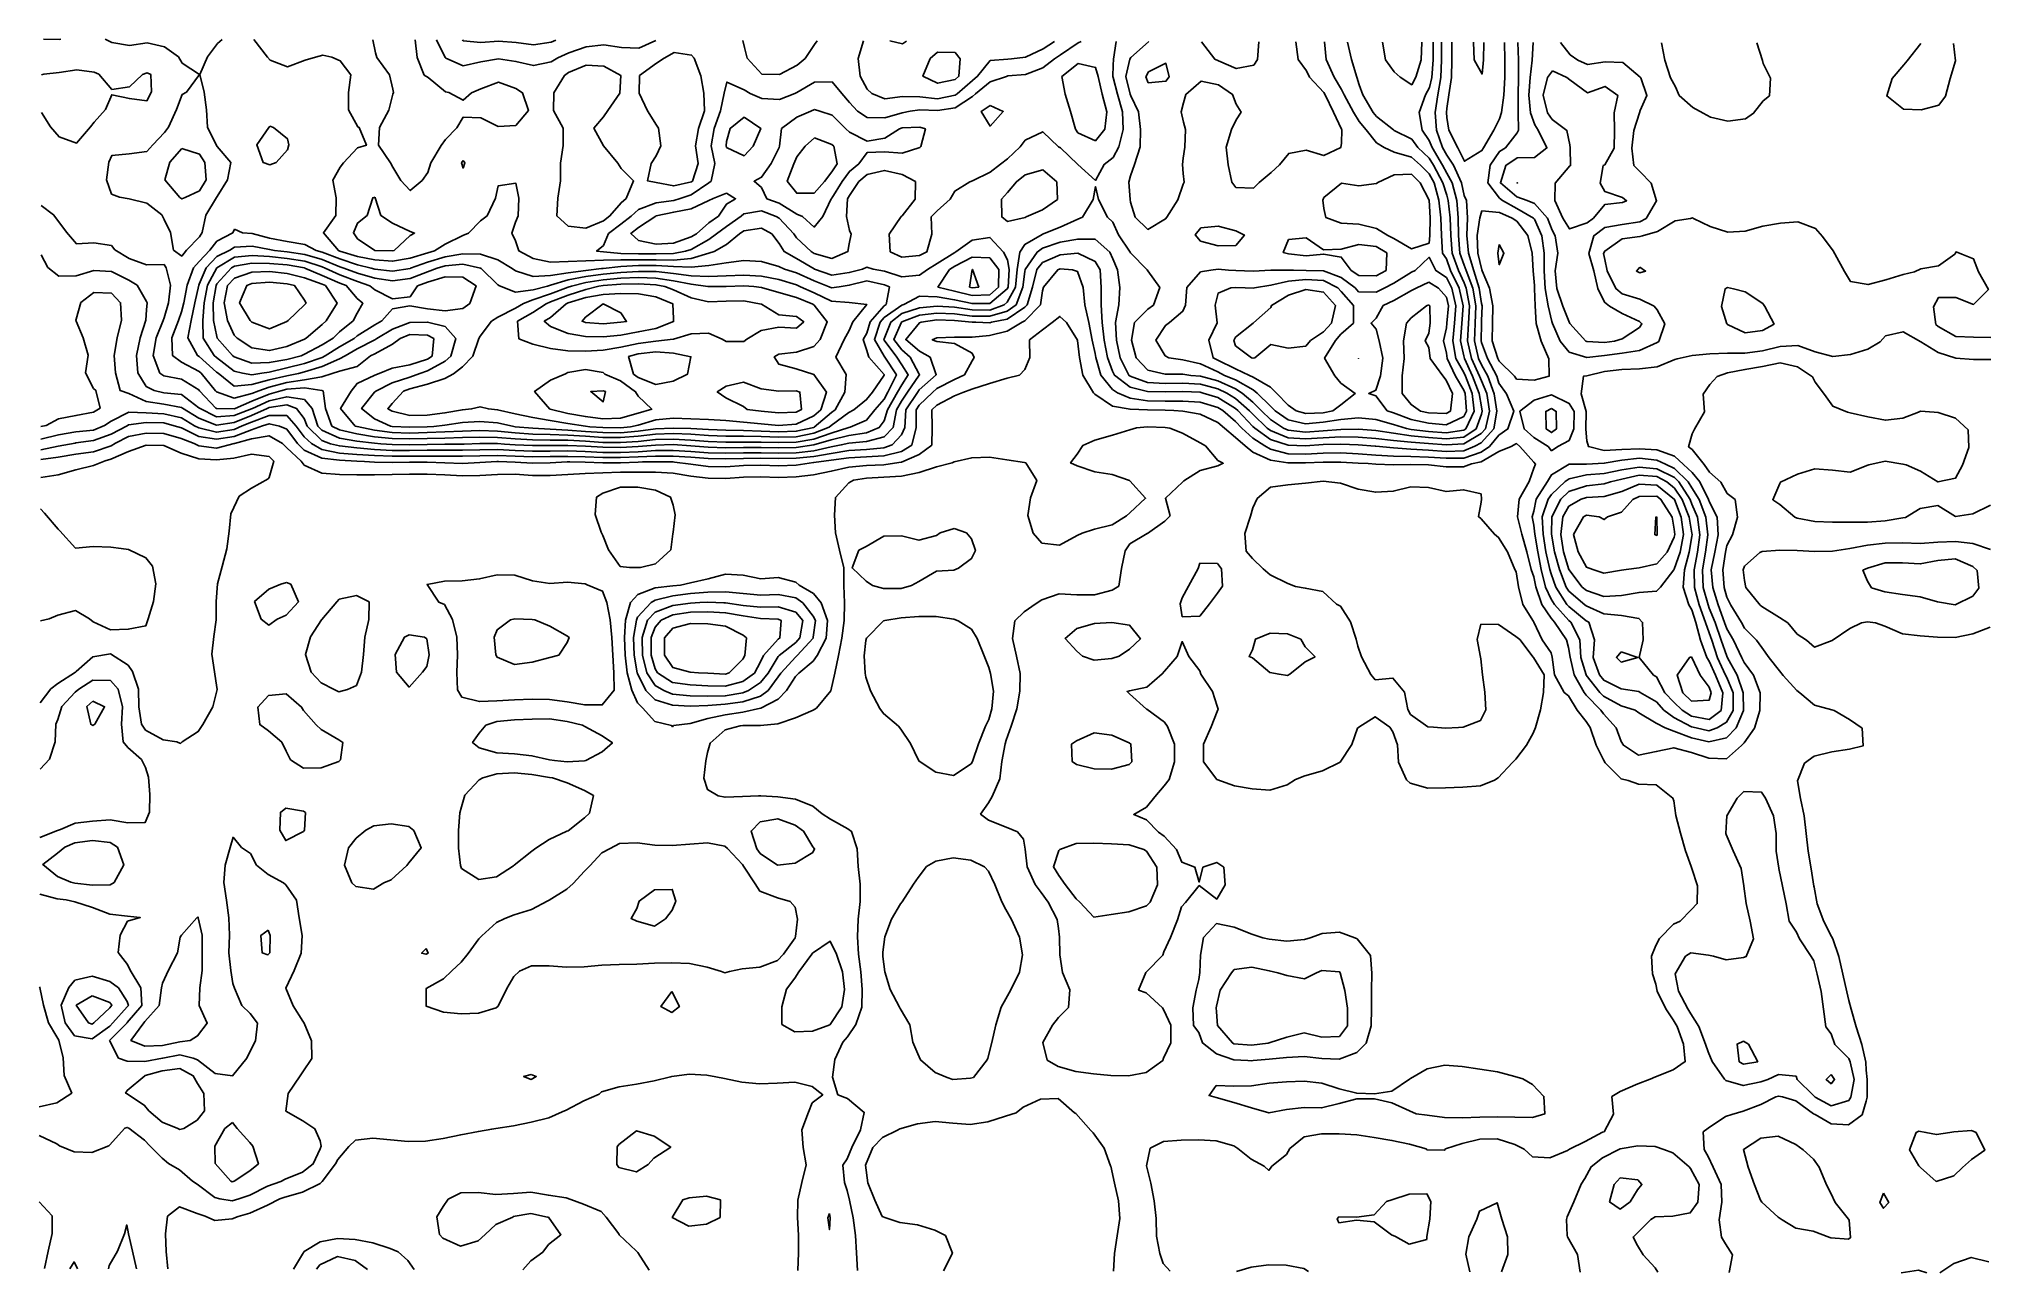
# Model space of a CAD drawing. Header units: metres. Extents: x -1670 to 1662, y -1053 to 1054.
import ezdxf

# ---------------------------------------------------------------- set-up
doc = ezdxf.new("R2010")
doc.units = ezdxf.units.M

msp = doc.modelspace()

# ---------------------------------------------------------------- linework, layer by layer
at = {"layer": 'CONTOUR_10p0'}
for points in [[(524.331, 1048.509), (527.496, 1018.518), (541.111, 988.503), (553.71, 967.179), (558.224, 958.479), (573.879, 928.46), (583.57, 912.909), (595.585, 898.426), (613.47, 876.311), (626.509, 868.371), (643.419, 860.672), (673.384, 852.123), (688.424, 838.244), (703.303, 823.633), (711.612, 808.207), (719.696, 778.205), (723.212, 748.213), (724.569, 718.226), (726.245, 688.238), (732.953, 678.378), (739.933, 658.223), (754.429, 628.206), (761.463, 598.206), (759.098, 568.228), (756.608, 538.25), (762.556, 512.512), (763.447, 508.25), (777.348, 478.234), (788.785, 448.224), (792.34, 425.781), (793.58, 418.229), (792.312, 413.235), (783.466, 388.269), (762.237, 374.173), (732.245, 371.104), (702.265, 373.181), (672.288, 376.137), (642.314, 380.737), (612.339, 385.182), (582.359, 387.319), (552.375, 387.217), (522.384, 384.712), (492.395, 382.623), (462.417, 385.792), (454.826, 389.025), (432.475, 404.166), (417.171, 419.096), (402.558, 433.52), (384.135, 449.155), (372.626, 456.379), (342.672, 469.893), (312.706, 477.92), (296.56, 479.341), (282.729, 481.494), (252.744, 481.403), (222.776, 488.506), (202.907, 509.54), (195.031, 539.542), (200.221, 569.514), (223.015, 592.371), (232.515, 599.423), (243.463, 629.382), (223.165, 657.89), (221.961, 659.415), (193.251, 688.377), (192.825, 689.466), (173.06, 719.495), (163.386, 740.782), (154.005, 749.523), (139.134, 779.541), (133.542, 801.692), (129.571, 779.563), (111.48, 749.621), (103.429, 746.315), (73.412, 732.137), (43.4, 720.176), (42.691, 719.795), (13.375, 703.066), (4.679, 689.898), (-0.019, 659.925), (-2.713, 629.948), (-16.837, 604.093), (-21.92, 600.008), (-46.852, 590.785), (-76.836, 591.141), (-106.811, 595.63), (-136.791, 597.521), (-166.783, 594.707), (-196.789, 585.139), (-215.718, 570.469), (-226.873, 541.983), (-227.388, 540.512), (-226.879, 539.645), (-205.63, 510.478), (-196.99, 497.61), (-185.953, 480.449), (-197.069, 463.111), (-203.968, 450.506), (-221.354, 420.562), (-227.195, 401.875), (-235.337, 390.61), (-257.226, 381.42), (-287.222, 376.927), (-317.224, 369.206), (-346.801, 360.882), (-347.228, 360.779), (-377.224, 356.228), (-407.21, 355.454), (-437.193, 356.174), (-467.178, 356.18), (-497.164, 355.893), (-527.146, 356.828), (-557.126, 359.255), (-587.106, 361.134), (-617.093, 360.502), (-647.083, 358.013), (-677.072, 356.201), (-707.056, 356.597), (-737.037, 358.491), (-767.019, 359.808), (-797.004, 359.725), (-826.989, 359.62), (-856.971, 361.025), (-875.068, 362.092), (-886.951, 362.856), (-916.936, 362.98), (-943.757, 362.249), (-946.923, 362.168), (-976.908, 361.863), (-1006.894, 361.631), (-1036.88, 361.105), (-1066.865, 361.233), (-1085.903, 362.574), (-1096.845, 363.442), (-1126.821, 367.346), (-1156.794, 372.409), (-1186.748, 385.85), (-1193.796, 392.805), (-1203.083, 422.81), (-1216.614, 438.038), (-1246.588, 442.781), (-1276.589, 436.005), (-1305.287, 423.044), (-1306.605, 422.447), (-1336.617, 410.635), (-1366.607, 408.587), (-1395.673, 423.25), (-1396.556, 424.203), (-1426.489, 446.974), (-1456.468, 449.728), (-1473.086, 453.411), (-1486.428, 460.581), (-1501.12, 483.459), (-1503.124, 513.448), (-1496.877, 543.418), (-1487.456, 573.381), (-1486.13, 591.193), (-1485.179, 603.36), (-1486.097, 605.718), (-1501.782, 633.382), (-1515.999, 641.931), (-1545.95, 656.631), (-1575.932, 658.368), (-1605.937, 649.445), (-1635.923, 649.016), (-1654.692, 663.716), (-1665.826, 685.055)], [(-991.156, 1051.992), (-976.154, 1021.973), (-975.399, 1020.961), (-945.444, 1007.797), (-915.444, 1014.497), (-885.447, 1019.586), (-855.472, 1015.395), (-825.503, 1008.092), (-795.503, 1014.547), (-783.911, 1021.533), (-765.483, 1029.875), (-735.474, 1040.288), (-705.481, 1043.914), (-675.507, 1039.189), (-645.524, 1038.183), (-616.641, 1051.133)], [(109.186, 1049.465), (104.122, 1047.256), (74.089, 1026.634), (63.635, 1019.586), (44.052, 1004.102), (14.043, 993.226), (-15.949, 990.483), (-18.027, 989.79), (-45.957, 980.25), (-70.975, 959.928), (-75.999, 955.682), (-106.028, 936.23), (-136.024, 931.459), (-166.006, 932.691), (-182.427, 930.2), (-196.002, 927.795), (-226.007, 919.055), (-255.991, 919.518), (-272.74, 930.407), (-285.918, 945.024), (-299.343, 960.452), (-315.821, 980.549), (-345.808, 979.652), (-375.833, 962.288), (-379.595, 960.637), (-405.846, 950.081), (-435.827, 951.972), (-455.622, 960.811), (-465.777, 966.933), (-495.732, 980.165), (-500.058, 960.913), (-506.575, 930.944), (-517.26, 900.985), (-522.392, 871.012), (-515.884, 841.014), (-522.322, 811.044), (-526.112, 808.203), (-556.144, 787.592), (-575.338, 781.182), (-586.151, 777.933), (-616.145, 773.858), (-646.156, 762.731), (-658.958, 751.39), (-676.199, 737.479), (-697.713, 721.494), (-706.268, 700.814), (-717.84, 691.556), (-706.292, 690.082), (-676.313, 687.534), (-646.33, 686.669), (-616.345, 686.679), (-586.358, 687.51), (-565.803, 691.208), (-556.357, 694.474), (-526.333, 711.457), (-512.995, 721.071), (-496.298, 733.645), (-471.072, 750.959), (-466.264, 754.885), (-436.267, 760.143), (-411.464, 750.822), (-406.31, 748.017), (-381.347, 720.769), (-376.403, 714.136), (-351.707, 690.717), (-346.479, 687.628), (-316.514, 678.963), (-288.934, 690.573), (-286.471, 704.01), (-283.296, 720.544), (-286.419, 726.516), (-291.256, 750.546), (-289.779, 780.527), (-286.282, 786.47), (-270.006, 810.465), (-256.214, 822.368), (-226.214, 829.16), (-196.245, 822.324), (-173.616, 810.244), (-174.208, 780.261), (-196.406, 751.996), (-198.01, 750.332), (-218.212, 720.394), (-216.556, 690.407), (-196.569, 681.24), (-166.578, 683.823), (-154.022, 690.263), (-145.478, 720.227), (-146.708, 750.214), (-136.418, 760.167), (-114.535, 780.124), (-106.355, 793.87), (-80.817, 810.031), (-76.33, 811.619), (-46.311, 826.25), (-28.567, 839.894), (-16.273, 849.309), (5.425, 869.8), (13.784, 881.021), (43.802, 895.134), (70.607, 869.65), (73.724, 867.692), (103.386, 839.591), (103.643, 839.191), (133.566, 812.184), (148.803, 839.487), (163.64, 851.204), (173.651, 869.413), (181.076, 899.38), (179.697, 929.367), (171.234, 959.371), (163.955, 988.122), (163.59, 989.372), (164.003, 1008.779), (164.253, 1019.354), (168.795, 1049.328)], [(-1425.529, 866.851), (-1446.496, 843.145), (-1454.819, 813.18), (-1429.146, 783.137), (-1425.726, 780.689), (-1420.23, 783.117), (-1395.709, 794.691), (-1384.27, 813.019), (-1386.307, 843.007), (-1395.567, 856.8), (-1425.529, 866.851)], [(-945.815, 846.169), (-948.231, 842.005), (-945.844, 833.31), (-942.493, 841.992), (-945.815, 846.169)], [(-1095.884, 783.375), (-1099.864, 782.384), (-1109.209, 752.421), (-1125.97, 739.361), (-1133.012, 722.491), (-1126.031, 712.547), (-1096.495, 692.424), (-1096.092, 692.359), (-1066.108, 691.907), (-1063.423, 692.348), (-1036.063, 718.376), (-1028.543, 722.252), (-1036.047, 725.226), (-1066.001, 738.973), (-1086.055, 752.368), (-1095.596, 782.374), (-1095.884, 783.375)], [(313.288, 731.134), (303.987, 719.194), (313.236, 708.392), (343.203, 700.773), (373.188, 700.894), (388.036, 719.001), (373.246, 725.93), (343.279, 733.901), (313.288, 731.134)], [(463.166, 711.305), (454.224, 688.865), (463.11, 686.987), (493.087, 683.51), (523.079, 686.551), (553.052, 681.421), (570.039, 658.614), (582.964, 649.939), (612.947, 649.249), (629.993, 658.476), (630.832, 688.458), (613.062, 699.107), (583.085, 702.657), (553.082, 694.659), (523.096, 693.934), (493.157, 713.925), (463.166, 711.305)], [(971.892, 271.209), (1001.88, 272.776), (1031.884, 281.173), (1061.897, 293.632), (1091.878, 291.946), (1121.806, 267.62), (1121.851, 267.555), (1133.501, 237.544), (1137.354, 207.551), (1131.572, 177.581), (1121.532, 148.583), (1120.7, 147.622), (1098.331, 117.69), (1091.461, 110.829), (1061.472, 109.008), (1031.475, 103.771), (1001.487, 102.087), (971.525, 111.931), (964.379, 117.999), (941.659, 148.035), (941.624, 148.093), (932.735, 178.039), (928.141, 208.033), (931.328, 238.01), (941.872, 255.954), (962.605, 267.921), (971.892, 271.209)], [(-587.824, 47.71), (-557.821, 55.81), (-527.837, 55.242), (-497.862, 51.212), (-467.911, 36.08), (-461.752, 31.321), (-465.041, 1.345), (-468.006, -5.204), (-491.387, -28.579), (-498.048, -30.391), (-528.03, -29.069), (-543.643, -28.459), (-558.01, -27.038), (-587.977, -19.381), (-601.708, 1.658), (-602.193, 31.643), (-587.824, 47.71)], [(1151.172, -0.973), (1151.457, -2.367), (1166.005, -32.384), (1181.037, -52.978), (1184.547, -62.41), (1180.986, -75.087), (1150.998, -76.55), (1136.469, -62.3), (1126.838, -32.294), (1147.481, -2.358), (1151.172, -0.973)]]:
    msp.add_lwpolyline(points, dxfattribs=at)
at = {"layer": 'CONTOUR_11p0'}
for points in [[(-1302.748, 1052.705), (-1279.393, 1022.668), (-1275.259, 1017.198), (-1245.3, 1006.147), (-1215.288, 1017.509), (-1197.764, 1022.481), (-1185.283, 1026.19), (-1169.52, 1022.416), (-1155.321, 1016.343), (-1137.403, 992.359), (-1141.37, 962.384), (-1141.58, 932.4), (-1125.594, 903.374), (-1122.847, 902.373), (-1110.724, 872.361), (-1125.676, 867.766), (-1149.861, 842.466), (-1155.737, 834.704), (-1168.248, 812.524), (-1162.25, 782.527), (-1163.134, 752.544), (-1183.998, 722.608), (-1158.506, 692.566), (-1156.064, 691.648), (-1126.1, 682.484), (-1096.129, 676.52), (-1066.149, 674.277), (-1036.152, 679.37), (-1006.145, 688.798), (-994.402, 692.19), (-976.128, 703.103), (-946.108, 717.943), (-936.323, 722.041), (-916.065, 743.287), (-904.806, 751.953), (-890.548, 781.904), (-885.944, 802.689), (-855.948, 807.569), (-850.344, 781.812), (-851.856, 751.832), (-856.101, 740.891), (-862.419, 721.872), (-856.174, 709.008), (-850.426, 691.86), (-826.257, 679.101), (-796.288, 672.445), (-766.3, 673.511), (-736.312, 675.033), (-706.324, 676.065), (-676.339, 676.452), (-646.353, 676.777), (-616.368, 676.826), (-586.384, 676.32), (-556.393, 678.784), (-526.387, 687.89), (-516.914, 691.096), (-496.368, 703.012), (-474.179, 720.982), (-466.33, 726.014), (-436.334, 730.854), (-418.864, 720.855), (-406.409, 704.66), (-397.707, 690.822), (-376.483, 678.889), (-346.54, 661.03), (-345.833, 660.719), (-316.579, 650.327), (-286.584, 654.772), (-263.78, 660.531), (-256.578, 663.892), (-245.634, 660.489), (-226.609, 657.02), (-196.646, 647.448), (-166.655, 650.435), (-153.026, 660.277), (-136.624, 670.232), (-106.596, 689.32), (-104.818, 690.15), (-76.563, 709.932), (-46.567, 714.951), (-23.155, 689.962), (-16.67, 676.767), (-13.779, 659.957), (-15.189, 629.976), (-16.784, 627.057), (-46.827, 601.941), (-76.811, 601.993), (-106.781, 608.619), (-136.755, 613.45), (-166.737, 614.372), (-193.31, 600.401), (-196.757, 599.399), (-226.79, 578.38), (-233.622, 570.51), (-243.744, 540.549), (-226.942, 511.96), (-225.896, 510.524), (-205.97, 480.495), (-220.534, 450.544), (-227.11, 438.909), (-242.877, 420.611), (-257.177, 402.836), (-284.77, 390.724), (-287.191, 390.277), (-317.197, 380.842), (-347.205, 370.738), (-377.202, 365.421), (-407.189, 364.556), (-437.172, 365.425), (-467.156, 365.651), (-497.141, 365.67), (-527.124, 366.777), (-557.103, 369.029), (-587.085, 370.597), (-617.072, 369.657), (-647.063, 366.783), (-677.053, 364.66), (-707.037, 365.079), (-737.017, 367.087), (-766.998, 368.628), (-796.982, 369.077), (-826.966, 369.434), (-856.947, 371.255), (-886.927, 373.567), (-916.911, 374.113), (-946.897, 373.271), (-976.884, 372.408), (-1006.871, 371.642), (-1036.858, 370.978), (-1066.841, 371.471), (-1096.819, 374.59), (-1126.793, 379.607), (-1156.762, 386.357), (-1169.612, 392.75), (-1180.598, 422.759), (-1184.682, 452.752), (-1186.594, 453.615), (-1216.568, 458.121), (-1246.559, 455.795), (-1256.914, 452.917), (-1276.563, 447.468), (-1306.575, 435.304), (-1334.488, 423.11), (-1336.59, 422.284), (-1366.574, 422.739), (-1367.46, 423.186), (-1395.338, 453.234), (-1396.486, 454.628), (-1426.43, 472.741), (-1456.402, 478.394), (-1463.547, 483.374), (-1474.516, 513.383), (-1469.485, 543.356), (-1457.547, 573.313), (-1456.176, 577.651), (-1448.382, 603.276), (-1445.406, 633.253), (-1452.565, 663.254), (-1455.968, 668.589), (-1485.954, 668.186), (-1515.914, 679.113), (-1539.87, 693.437), (-1545.849, 701.203), (-1575.824, 705.546), (-1605.812, 704.102), (-1622.918, 723.611), (-1635.712, 741.609), (-1644.703, 753.645), (-1665.634, 769.344)], [(-1661.682, 1053.527), (-1635.001, 1052.857), (-1632.313, 1053.459)], [(-1556.783, 1053.287), (-1545.057, 1047.637), (-1515.083, 1042.429), (-1485.087, 1047.189), (-1455.118, 1040.266), (-1431.295, 1023.015), (-1425.196, 1012.415), (-1395.775, 992.95), (-1417.804, 963.016), (-1425.318, 959.052), (-1434.973, 933.071), (-1448.766, 903.119), (-1455.452, 894.244), (-1475.483, 873.196), (-1485.511, 861.829), (-1515.506, 857.689), (-1545.498, 854.486), (-1550.314, 843.382), (-1554.272, 813.407), (-1545.648, 788.923), (-1532.352, 783.373), (-1515.681, 781.02), (-1485.713, 773.341), (-1460.128, 753.224), (-1455.792, 745.635), (-1445.248, 723.205), (-1439.887, 693.209), (-1425.95, 682.941), (-1417.598, 693.158), (-1395.889, 716.131), (-1391.174, 723.082), (-1385.08, 753.052), (-1366.609, 782.994), (-1365.747, 784.503), (-1347.789, 812.935), (-1342.381, 842.907), (-1365.551, 870.267), (-1367.236, 872.948), (-1382.195, 902.966), (-1383.671, 932.954), (-1387.394, 962.947), (-1394.973, 992.948), (-1381.707, 1022.902), (-1365.15, 1045.735), (-1356.656, 1052.829)], [(-1027.663, 1052.075), (-1024.2, 1022.083), (-1012.089, 992.072), (-1005.46, 987.822), (-975.532, 963.222), (-970.235, 961.992), (-945.579, 949.03), (-931.328, 961.902), (-915.549, 968.59), (-885.538, 979.814), (-855.578, 969.116), (-844.426, 961.703), (-834.174, 931.696), (-855.722, 905.993), (-885.711, 904.384), (-915.663, 919.069), (-945.646, 920.014), (-956.263, 901.991), (-975.718, 882.116), (-982.849, 872.068), (-1000.6, 842.125), (-1005.832, 825.62), (-1015.716, 812.175), (-1035.888, 794.828), (-1051.775, 812.258), (-1065.782, 834.634), (-1069.541, 842.283), (-1089.878, 872.313), (-1088.632, 902.295), (-1072.51, 932.242), (-1065.496, 959.336), (-1064.514, 962.208), (-1065.476, 967.939), (-1071.107, 992.207), (-1092.919, 1022.241), (-1095.319, 1029.872), (-1099.872, 1052.241)], [(-341.623, 1050.501), (-345.66, 1044.262), (-361.86, 1020.564), (-375.726, 1008.779), (-405.747, 993.27), (-435.731, 993.715), (-460.62, 1020.791), (-465.611, 1039.327), (-468.079, 1050.792)], [(63.689, 1049.57), (44.128, 1036.864), (14.11, 1022.614), (-9.533, 1019.754), (-15.883, 1019.156), (-45.873, 1016.8), (-67.601, 989.904), (-75.936, 982.999), (-102.528, 960), (-105.979, 957.618), (-135.978, 951.43), (-165.955, 955.085), (-195.939, 955.486), (-225.932, 951.703), (-248.002, 960.334), (-255.879, 968.201), (-268.177, 990.365), (-271.546, 1020.356), (-262.516, 1050.32)], [(-217.231, 1050.216), (-195.732, 1045.472), (-188.654, 1050.15)], [(475.553, 1048.621), (479.937, 1018.627), (493.814, 999.061), (499.281, 988.599), (523.713, 962.007), (525.76, 958.554), (539.743, 928.538), (553.554, 899.517), (554.008, 898.522), (553.5, 875.953), (552.718, 868.541), (523.466, 854.59), (493.503, 863.932), (463.505, 858.279), (447.756, 838.799), (433.445, 825.724), (413.026, 808.895), (403.399, 799.147), (373.417, 800.152), (366.349, 809.002), (360.275, 839), (356.599, 868.992), (365.914, 898.955), (373.682, 915.326), (382.195, 928.901), (373.744, 942.287), (367.667, 958.918), (343.835, 975.421), (313.864, 981.448), (287.694, 959.102), (283.794, 944.4), (279.762, 929.137), (283.718, 911.394), (287.229, 899.136), (286.294, 869.154), (283.578, 850.36), (282.182, 839.18), (283.518, 824.264), (284.998, 809.189), (283.475, 805.668), (274.334, 779.23), (255.546, 749.289), (253.354, 746.444), (223.328, 728.574), (201.453, 749.414), (193.451, 775.307), (192.801, 779.418), (190.791, 809.406), (193.554, 820.088), (200.543, 839.368), (209.947, 869.33), (210.556, 899.312), (207.014, 929.304), (193.868, 956.652), (193.064, 959.32), (185.661, 989.321), (192.555, 1019.289), (194.018, 1021.955), (224.064, 1048.606), (225.029, 1049.198)], [(-765.56, 996.21), (-735.546, 1009.145), (-705.566, 1006.971), (-676.601, 991.302), (-678.05, 961.322), (-698.906, 931.385), (-705.764, 920.447), (-722.53, 901.456), (-706.07, 871.434), (-705.877, 871.303), (-681.445, 841.393), (-675.981, 832.279), (-654.566, 811.348), (-667.26, 781.393), (-676.115, 774.046), (-695.225, 751.473), (-706.17, 743.433), (-736.184, 730.736), (-766.162, 733.978), (-785.759, 751.68), (-783.917, 781.66), (-779.647, 811.634), (-779.379, 841.618), (-775.025, 871.592), (-775.013, 901.576), (-791.394, 931.598), (-790.574, 961.58), (-772.866, 991.523), (-765.56, 996.21)], [(-585.571, 1030.661), (-555.596, 1026.258), (-551.158, 1020.999), (-539.706, 990.988), (-534.689, 960.993), (-533.636, 931.006), (-543.82, 901.046), (-549.227, 871.074), (-544.194, 841.079), (-554.146, 811.117), (-556.093, 809.741), (-586.094, 802.688), (-616.066, 808.376), (-630.722, 811.293), (-624.714, 841.263), (-615.961, 854.199), (-608.017, 871.209), (-612.327, 901.203), (-615.84, 906.714), (-630.79, 931.229), (-645.035, 961.246), (-644.63, 991.229), (-615.598, 1012.522), (-602.468, 1021.116), (-585.571, 1030.661)], [(-1275.517, 904.649), (-1277.468, 902.727), (-1297.811, 872.789), (-1287.037, 842.78), (-1275.668, 838.886), (-1265.028, 842.73), (-1245.624, 864.308), (-1243.112, 872.664), (-1245.581, 883.414), (-1269.226, 902.708), (-1275.517, 904.649)], [(13.649, 822.002), (43.652, 830.011), (67.633, 809.689), (68.691, 779.703), (43.496, 762.014), (15.506, 749.841), (13.481, 749.131), (-16.519, 742.323), (-26.284, 749.937), (-26.529, 779.922), (-16.406, 791.545), (-1.162, 809.848), (13.649, 822.002)], [(643.33, 821.944), (673.316, 822.754), (688.141, 808.261), (703.199, 778.601), (703.287, 778.242), (705.238, 748.254), (704.542, 718.272), (703.03, 705.224), (673.022, 695.259), (643.078, 712.77), (632.751, 718.437), (613.133, 730.077), (583.166, 737.535), (553.185, 739.219), (526.895, 748.665), (523.258, 764.339), (521.703, 778.661), (523.301, 782.847), (553.343, 807.727), (583.316, 802.663), (613.311, 807.03), (615.4, 808.429), (643.33, 821.944)], [(343.11, 660.495), (360.933, 659.096), (373.09, 658.232), (403.073, 657.391), (433.061, 658.793), (447.335, 658.897), (463.046, 659.026), (471.64, 658.841), (493.03, 658.562), (523.013, 657.981), (552.971, 646.358), (576.905, 628.615), (582.899, 621.909), (612.883, 621.541), (626.542, 628.5), (642.903, 636.892), (672.932, 655.816), (679.226, 658.363), (702.975, 681.14), (714.837, 658.281), (732.879, 646.448), (741.854, 628.235), (748.863, 598.235), (746.31, 568.257), (743.373, 538.28), (748.739, 508.284), (762.491, 484.324), (765.297, 478.262), (776.724, 448.252), (780.334, 418.26), (765.999, 388.309), (762.264, 385.829), (732.269, 381.468), (702.289, 383.455), (672.313, 387.13), (664.544, 388.543), (642.348, 395.703), (612.383, 404.078), (582.404, 406.704), (552.414, 404.175), (522.418, 399.347), (492.428, 396.904), (462.459, 403.763), (440.268, 419.042), (432.527, 426.986), (409.958, 449.096), (402.606, 454.466), (372.661, 471.635), (354.072, 479.208), (342.707, 485.271), (312.754, 498.855), (282.785, 505.965), (258.78, 509.411), (252.816, 512.806), (236.831, 539.446), (252.936, 564.638), (259.833, 569.376), (282.976, 588.895), (287.529, 599.297), (289.473, 629.276), (313.116, 656.263), (330.828, 659.165), (343.11, 660.495)], [(582.639, 508.827), (582.437, 508.667), (582.638, 508.548), (582.722, 508.666), (582.639, 508.827)], [(1061.849, 272.662), (1091.835, 273.264), (1098.793, 267.608), (1118.059, 237.58), (1121.689, 216.715), (1122.58, 207.586), (1121.658, 203.262), (1109.25, 177.633), (1091.568, 157.685), (1061.568, 150.865), (1039.521, 147.809), (1031.574, 146.744), (1001.579, 141.901), (982.503, 147.941), (971.618, 152.154), (957.615, 177.982), (949.729, 207.984), (966.504, 237.929), (971.822, 240.971), (993.2, 237.867), (1001.789, 233.273), (1007.574, 237.834), (1031.803, 246.035), (1050.995, 267.718), (1061.849, 272.662)]]:
    msp.add_lwpolyline(points, dxfattribs=at)
at = {"layer": 'CONTOUR_12p0'}
for points in [[(412.727, 1048.766), (410.278, 1018.788), (403.882, 1008.868), (373.884, 1003.051), (343.93, 1016.4), (337.373, 1018.956), (314.69, 1048.992)], [(-1665.124, 992.251), (-1661.136, 993.557), (-1635.129, 996.562), (-1605.134, 1000.784), (-1575.158, 996.777), (-1567.638, 993.343), (-1545.24, 967.646), (-1515.244, 972.062), (-1492.845, 993.172), (-1485.204, 995.985), (-1478.715, 993.14), (-1477.585, 963.153), (-1485.314, 948.25), (-1515.291, 951.84), (-1545.261, 958.453), (-1555.985, 933.348), (-1575.353, 911.586), (-1581.634, 903.422), (-1605.42, 875.921), (-1635.38, 886.709), (-1649.866, 903.578), (-1665.271, 928.227)], [(-135.795, 1031.151), (-105.811, 1030.803), (-97.228, 1019.956), (-99.304, 989.977), (-105.918, 984.273), (-135.917, 978.167), (-160.872, 990.118), (-148.404, 1020.073), (-135.795, 1031.151)], [(223.947, 997.727), (253.965, 1012.125), (259.529, 989.151), (253.894, 981.396), (223.904, 978.847), (219.599, 989.243), (223.947, 997.727)], [(-1335.889, 728.952), (-1322.151, 722.924), (-1305.92, 721.844), (-1275.954, 713.586), (-1245.983, 707.678), (-1216.009, 702.843), (-1196.719, 692.653), (-1186.054, 689.728), (-1156.095, 678.277), (-1126.132, 668.267), (-1102.609, 662.454), (-1096.165, 660.71), (-1066.188, 657.042), (-1036.192, 661.971), (-1035.349, 662.3), (-1006.182, 672.92), (-976.176, 681.833), (-946.18, 686.722), (-916.196, 686.245), (-886.233, 676.494), (-861.688, 661.902), (-856.291, 657.792), (-826.329, 647.958), (-796.339, 650.022), (-766.344, 654.566), (-736.35, 658.313), (-709.344, 661.553), (-706.356, 662.048), (-676.364, 665.37), (-646.375, 666.886), (-616.39, 666.973), (-586.41, 665.129), (-556.427, 664.128), (-526.436, 666.677), (-496.44, 671.395), (-466.446, 675.435), (-436.465, 673.917), (-406.5, 665.141), (-397.385, 660.838), (-376.54, 654.464), (-346.586, 640.582), (-321.081, 630.679), (-316.629, 628.739), (-304.047, 630.64), (-286.634, 633.127), (-256.631, 640.751), (-226.663, 633.758), (-218.103, 630.442), (-223.693, 600.471), (-226.744, 598.377), (-250.901, 570.55), (-256.836, 551.595), (-262.745, 540.593), (-256.901, 523.435), (-252.875, 510.586), (-227.013, 480.884), (-226.787, 480.542), (-227.015, 480.012), (-246.879, 450.605), (-257.096, 438.137), (-278.563, 420.693), (-287.132, 416.135), (-317.167, 393.957), (-320.888, 390.806), (-347.183, 380.696), (-377.181, 374.666), (-407.168, 373.744), (-437.151, 374.797), (-467.134, 375.393), (-497.118, 375.824), (-527.1, 376.911), (-557.081, 378.775), (-587.063, 380.049), (-617.051, 378.775), (-647.043, 375.487), (-677.034, 373.095), (-707.018, 373.439), (-736.998, 375.478), (-766.979, 377.311), (-796.961, 378.377), (-826.944, 379.319), (-856.924, 381.537), (-886.902, 384.279), (-916.885, 385.246), (-946.872, 384.38), (-976.86, 382.968), (-1006.848, 381.659), (-1036.835, 380.871), (-1066.818, 381.767), (-1096.794, 385.738), (-1126.765, 391.868), (-1129.916, 392.659), (-1154.877, 422.7), (-1136.732, 452.643), (-1126.596, 465.813), (-1096.578, 479.888), (-1088.683, 482.517), (-1066.566, 491.923), (-1036.569, 497.285), (-1006.561, 507.214), (-998.546, 512.295), (-995.754, 542.273), (-1006.467, 548.096), (-1036.449, 549.378), (-1053.164, 542.404), (-1066.473, 532.537), (-1096.496, 516.01), (-1103.986, 512.536), (-1126.529, 494.752), (-1156.533, 486.587), (-1169.223, 482.701), (-1186.541, 476.785), (-1216.537, 471.72), (-1246.532, 467.279), (-1276.535, 459.467), (-1294.067, 453.002), (-1306.546, 448.237), (-1336.549, 440.291), (-1366.51, 451.056), (-1368.476, 453.172), (-1393, 483.213), (-1396.414, 486.229), (-1426.363, 502.161), (-1441.436, 513.307), (-1443.011, 543.295), (-1431.569, 573.253), (-1426.167, 587.851), (-1422.125, 603.216), (-1416.45, 633.187), (-1405.833, 663.147), (-1395.985, 673.872), (-1378.234, 693.068), (-1365.921, 708.598), (-1338.613, 722.962), (-1335.889, 728.952)], [(-106.649, 666.087), (-76.63, 681.085), (-46.647, 680.168), (-31.442, 659.998), (-31.89, 630.015), (-46.792, 617.063), (-76.78, 615.498), (-106.748, 622.861), (-135.359, 630.252), (-115.264, 660.19), (-106.649, 666.087)], [(373.024, 629.571), (389.19, 629.047), (403.006, 628.39), (405.351, 629.009), (433.002, 633.312), (463.002, 640.076), (492.994, 642.936), (522.975, 641.518), (547.577, 628.682), (552.916, 622.585), (574.058, 598.637), (574.083, 568.654), (552.749, 549.718), (543.195, 538.741), (524.884, 508.799), (542.456, 478.775), (552.556, 465.967), (577.225, 448.711), (552.472, 429.329), (538.858, 418.816), (522.455, 415.547), (492.467, 414.228), (476.166, 418.96), (462.516, 428.625), (442.826, 449.02), (432.602, 459.38), (402.656, 476.362), (396.731, 479.11), (372.704, 490.328), (342.753, 505.268), (334.514, 509.237), (327.437, 539.237), (341.284, 569.189), (338.091, 599.18), (343.016, 619.603), (364.705, 629.103), (373.024, 629.571)], [(702.876, 638.381), (719.434, 628.286), (732.803, 613.113), (736.263, 598.264), (733.522, 568.286), (732.682, 560.649), (727.664, 538.316), (732.583, 517.549), (733.811, 508.318), (748.452, 478.301), (762.421, 454.167), (764.662, 448.28), (767.003, 418.291), (762.317, 409.069), (732.3, 394.87), (702.322, 397.543), (672.352, 404.255), (642.393, 415.316), (631.761, 418.602), (612.476, 444.628), (600.145, 448.658), (612.498, 454.049), (620.003, 478.596), (623.947, 508.571), (617.634, 538.57), (612.737, 558.119), (603.991, 568.585), (612.781, 577.007), (625.023, 598.52), (642.835, 607.311), (672.858, 624.023), (680.953, 628.375), (702.876, 638.381)], [(1091.754, 238.013), (1091.982, 237.64), (1092.487, 207.655), (1091.68, 206.117), (1088.315, 207.664), (1090.319, 237.644), (1091.754, 238.013)]]:
    msp.add_lwpolyline(points, dxfattribs=at)
at = {"layer": 'CONTOUR_13p0'}
for points in [[(-1335.96, 698.205), (-1305.97, 700.137), (-1275.998, 694.431), (-1267.8, 692.816), (-1246.022, 690.284), (-1216.047, 685.928), (-1186.082, 677.188), (-1156.125, 664.906), (-1149.336, 662.56), (-1126.165, 653.895), (-1096.2, 645.131), (-1066.226, 640.629), (-1036.231, 644.987), (-1006.22, 656.351), (-989.738, 662.195), (-976.212, 666.326), (-946.221, 668.996), (-916.25, 662.626), (-914.914, 662.024), (-886.331, 633.922), (-883.527, 631.968), (-856.374, 621.522), (-826.38, 625.388), (-801.745, 631.781), (-796.378, 633.141), (-766.372, 642.292), (-736.373, 648.11), (-706.379, 652.203), (-676.388, 655.04), (-646.399, 656.742), (-616.414, 656.521), (-586.437, 653.144), (-556.46, 649.514), (-526.478, 648.305), (-496.491, 649.317), (-466.503, 650.521), (-436.522, 648.841), (-406.55, 643.228), (-376.586, 634.059), (-369.526, 630.79), (-346.633, 620.209), (-316.681, 605.862), (-286.701, 603.92), (-256.724, 600.637), (-256.671, 600.547), (-256.724, 600.475), (-280.425, 570.617), (-286.811, 556.122), (-295.482, 540.668), (-309.519, 510.716), (-291.977, 480.692), (-294.103, 450.713), (-310.669, 420.767), (-317.117, 415.841), (-346.612, 390.865), (-347.16, 390.655), (-377.16, 383.911), (-407.147, 382.932), (-437.129, 384.17), (-467.112, 385.135), (-497.095, 385.979), (-527.077, 387.044), (-557.059, 388.522), (-587.041, 389.5), (-617.03, 387.892), (-647.023, 384.192), (-677.014, 381.529), (-706.998, 381.799), (-736.979, 383.87), (-766.959, 385.994), (-796.94, 387.676), (-826.921, 389.204), (-856.9, 391.818), (-859.066, 392.039), (-886.871, 398.155), (-916.85, 400.775), (-946.839, 398.695), (-976.833, 394.689), (-995.492, 392.351), (-1006.825, 391.675), (-1036.812, 390.764), (-1066.794, 392.063), (-1069.851, 392.521), (-1096.75, 405.025), (-1118.88, 422.618), (-1096.646, 450.501), (-1094.901, 452.547), (-1066.624, 466.487), (-1036.617, 476.309), (-1019.412, 482.358), (-1006.607, 486.924), (-976.584, 503.779), (-966.898, 512.222), (-958.133, 542.186), (-976.449, 562.584), (-1006.416, 570.437), (-1036.404, 569.413), (-1066.414, 558.498), (-1092.938, 542.495), (-1096.44, 540.199), (-1126.461, 524.487), (-1147.176, 512.635), (-1156.486, 507.37), (-1186.5, 494.424), (-1216.506, 485.466), (-1226.708, 482.832), (-1246.506, 478.763), (-1276.507, 471.959), (-1306.511, 463.592), (-1336.502, 461.015), (-1364.023, 483.146), (-1366.432, 485.002), (-1396.357, 511.482), (-1399.24, 513.211), (-1415.445, 543.232), (-1409.89, 573.204), (-1403.824, 603.174), (-1397, 633.143), (-1396.074, 635.195), (-1384.235, 663.098), (-1365.981, 682.271), (-1343.964, 692.99), (-1335.96, 698.205)], [(-76.678, 660.151), (-76.3, 660.101), (-65.681, 630.092), (-76.749, 629.002), (-81.105, 630.128), (-76.773, 660.102), (-76.678, 660.151)], [(462.947, 616.056), (492.955, 626.08), (522.929, 621.556), (543.204, 598.708), (536.285, 568.741), (522.772, 553.46), (500.506, 538.839), (492.733, 529.451), (462.74, 525.994), (432.77, 532.311), (405.484, 509.074), (402.73, 508.598), (400.058, 509.086), (372.795, 530.076), (370.094, 539.139), (372.829, 544.601), (402.868, 568.291), (403.61, 569.046), (432.914, 595.043), (434.326, 598.959), (462.947, 616.056)], [(702.788, 600.015), (704.298, 598.338), (704.693, 568.353), (702.676, 551.524), (696.192, 538.389), (702.62, 527.234), (705.187, 508.384), (726.47, 478.351), (732.476, 471.482), (742.845, 448.33), (739.539, 418.354), (732.345, 414.374), (702.362, 415.246), (688.473, 418.471), (672.41, 429.479), (657.212, 448.527), (657.026, 478.511), (660.795, 508.486), (659.649, 538.473), (664.619, 568.445), (672.751, 577.503), (698.688, 598.35), (702.788, 600.015)]]:
    msp.add_lwpolyline(points, dxfattribs=at)
at = {"layer": 'CONTOUR_14p0'}
for points in [[(-1335.999, 680.937), (-1306.006, 684.219), (-1276.026, 682.156), (-1246.048, 679.076), (-1216.074, 674.287), (-1186.111, 664.647), (-1181.257, 662.633), (-1156.157, 650.93), (-1126.198, 639.417), (-1104.66, 632.474), (-1096.246, 625.19), (-1066.295, 610.18), (-1036.303, 613.241), (-1023.429, 632.288), (-1006.261, 638.359), (-976.255, 647.52), (-946.271, 646.792), (-923.344, 632.059), (-934.196, 602.1), (-946.394, 593.439), (-976.387, 589.77), (-1006.364, 593.166), (-1036.338, 597.972), (-1066.335, 592.882), (-1084.271, 572.459), (-1096.382, 565.927), (-1126.41, 546.816), (-1131.376, 542.583), (-1156.438, 528.058), (-1181.06, 512.712), (-1186.464, 510.15), (-1216.473, 499.856), (-1246.475, 492.195), (-1276.477, 484.924), (-1289.474, 482.976), (-1306.472, 480.373), (-1322.196, 483.051), (-1336.443, 486.568), (-1366.376, 509.656), (-1370.312, 513.145), (-1389.293, 543.172), (-1390.052, 573.158), (-1387.375, 603.136), (-1382.093, 633.109), (-1366.025, 662.942), (-1365.921, 663.056), (-1335.999, 680.937)], [(-736.397, 637.907), (-706.401, 642.514), (-676.41, 645.117), (-646.423, 646.282), (-616.44, 645.271), (-586.465, 640.74), (-556.494, 634.909), (-527.901, 631.153), (-526.518, 630.835), (-505.785, 631.102), (-496.533, 631.18), (-466.545, 632.419), (-449.699, 630.974), (-436.567, 629.23), (-406.602, 620.64), (-376.636, 612.398), (-349.025, 600.759), (-346.682, 598.98), (-324.212, 570.718), (-336.32, 540.762), (-346.844, 528.548), (-376.85, 519.169), (-406.843, 515.502), (-414.636, 510.957), (-406.882, 498.648), (-376.915, 490.586), (-346.953, 480.878), (-346.908, 480.818), (-325.691, 450.785), (-334.982, 420.823), (-347.115, 410.39), (-377.132, 395.948), (-407.123, 393.643), (-437.1, 396.765), (-467.079, 399.647), (-497.058, 402.212), (-527.038, 403.934), (-557.02, 405.335), (-587.002, 406.502), (-616.994, 403.532), (-646.999, 394.642), (-660.183, 391.584), (-676.995, 389.964), (-706.979, 390.159), (-729.584, 391.743), (-736.958, 392.736), (-766.933, 397.431), (-796.906, 402.433), (-826.879, 407.575), (-856.849, 413.965), (-886.819, 420.6), (-902.464, 422.123), (-916.792, 425.767), (-931.182, 422.188), (-946.789, 420.771), (-976.786, 415.301), (-1006.78, 411.358), (-1036.766, 411.193), (-1066.734, 418.341), (-1074.294, 422.516), (-1066.704, 431.625), (-1047.341, 452.438), (-1036.662, 456.302), (-1006.659, 464.325), (-976.651, 474.327), (-962.213, 482.228), (-946.621, 494.094), (-929.19, 512.136), (-918.751, 542.096), (-916.516, 546.33), (-896.946, 572.03), (-886.458, 578.539), (-856.437, 594.265), (-842.556, 601.89), (-826.42, 608.106), (-796.41, 618.849), (-766.4, 629.86), (-760.931, 631.687), (-736.397, 637.907)], [(-646.721, 516.128), (-663.149, 511.527), (-654.801, 481.524), (-646.814, 475.722), (-616.856, 463.596), (-586.858, 469.672), (-562.798, 481.313), (-556.778, 510.967), (-556.686, 511.283), (-556.777, 511.318), (-586.748, 517.278), (-616.728, 519.71), (-646.721, 516.128)]]:
    msp.add_lwpolyline(points, dxfattribs=at)
at = {"layer": 'CONTOUR_15p0'}
for points in [[(-1336.034, 665.84), (-1306.036, 671.195), (-1276.053, 670.506), (-1246.074, 667.868), (-1216.476, 662.714), (-1216.101, 662.617), (-1186.144, 650.028), (-1156.189, 636.826), (-1145.276, 632.567), (-1126.264, 610.72), (-1116.687, 602.517), (-1126.322, 585.645), (-1133.241, 572.571), (-1156.38, 553.6), (-1167.715, 542.666), (-1186.415, 531.695), (-1216.437, 515.414), (-1222.219, 512.806), (-1246.442, 506.714), (-1276.439, 501.351), (-1306.426, 500.518), (-1336.388, 510.99), (-1339.085, 513.074), (-1365.343, 543.118), (-1366.293, 545.85), (-1371.709, 573.116), (-1372.263, 603.102), (-1367.412, 633.075), (-1366.088, 635.534), (-1340.789, 662.998), (-1336.034, 665.84)], [(-706.423, 632.824), (-676.433, 635.194), (-646.447, 635.823), (-616.466, 634.02), (-601.515, 631.322), (-586.501, 625.445), (-556.547, 611.873), (-526.577, 605.107), (-496.59, 606.302), (-466.605, 606.37), (-436.696, 600.96), (-436.632, 600.889), (-406.689, 582.867), (-376.711, 579.776), (-364.387, 570.81), (-376.757, 559.807), (-406.738, 561.424), (-436.735, 556.221), (-461.519, 541.049), (-466.763, 537.471), (-496.748, 537.221), (-503.379, 541.145), (-526.701, 551.361), (-556.688, 550.323), (-586.693, 541.389), (-586.955, 541.336), (-616.687, 537.743), (-646.68, 533.923), (-676.68, 527.465), (-706.677, 522.279), (-736.665, 520.624), (-766.649, 521.253), (-796.624, 525.535), (-826.593, 532.418), (-850.36, 541.94), (-852.602, 571.929), (-826.469, 586.689), (-803.967, 601.802), (-796.443, 604.787), (-766.431, 616.441), (-736.423, 626.249), (-714.006, 631.58), (-706.423, 632.824)], [(-766.734, 484.218), (-736.737, 489.416), (-706.763, 484.505), (-703.596, 481.636), (-676.812, 469.95), (-651.231, 451.532), (-646.886, 444.128), (-623.614, 421.484), (-646.953, 414.675), (-676.957, 406.368), (-706.944, 405.447), (-736.921, 409.059), (-766.893, 414.509), (-796.862, 421.725), (-797.566, 421.883), (-823.692, 451.926), (-796.749, 471.056), (-771.103, 481.79), (-766.734, 484.218)], [(-496.922, 461.18), (-466.923, 467.525), (-436.964, 456.375), (-406.987, 452.637), (-377.001, 453.222), (-370.817, 450.889), (-368.293, 420.899), (-377.085, 416.81), (-407.073, 415.373), (-437.051, 418.362), (-460.929, 421.111), (-467.017, 426.3), (-496.968, 441.342), (-511.803, 451.212), (-496.922, 461.18)]]:
    msp.add_lwpolyline(points, dxfattribs=at)
at = {"layer": 'CONTOUR_16p0'}
for points in [[(-1336.08, 645.335), (-1306.071, 655.85), (-1276.085, 656.606), (-1246.107, 653.141), (-1216.139, 646), (-1186.179, 635.014), (-1180.696, 632.648), (-1160.794, 602.618), (-1179.627, 572.677), (-1186.336, 566.253), (-1213.485, 542.771), (-1216.378, 541.354), (-1246.392, 528.779), (-1276.393, 521.634), (-1306.367, 526.633), (-1331.482, 543.04), (-1336.303, 548.151), (-1347.945, 573.062), (-1353.468, 603.059), (-1347.613, 633.03), (-1336.08, 645.335)], [(-766.462, 603.021), (-736.456, 612.269), (-706.458, 617.608), (-676.469, 619.403), (-646.486, 618.702), (-616.513, 613.451), (-587.508, 601.306), (-586.614, 575.755), (-586.454, 571.319), (-586.625, 571.232), (-616.637, 559.283), (-646.635, 553.481), (-676.632, 548.218), (-706.625, 544.983), (-736.608, 545.866), (-766.582, 550.695), (-796.538, 562.983), (-807.231, 571.825), (-796.504, 578.1), (-769.765, 601.723), (-766.462, 603.021)], [(-706.835, 453.219), (-702.864, 451.65), (-706.879, 434.013), (-727.756, 451.707), (-706.835, 453.219)]]:
    msp.add_lwpolyline(points, dxfattribs=at)
at = {"layer": 'CONTOUR_17p0'}
for points in [[(-1306.116, 636.463), (-1276.126, 638.397), (-1246.148, 635.49), (-1233.234, 632.768), (-1216.226, 607.975), (-1213.579, 602.739), (-1216.244, 599.719), (-1244.465, 572.826), (-1246.294, 571.399), (-1276.308, 558.806), (-1306.267, 570.061), (-1309.023, 572.973), (-1327.127, 602.999), (-1314.992, 632.955), (-1306.116, 636.463)], [(-736.532, 578.881), (-706.495, 601.447), (-676.546, 586.022), (-666.751, 571.503), (-676.582, 570.055), (-706.574, 567.303), (-736.553, 569.837), (-742.698, 571.677), (-736.532, 578.881)]]:
    msp.add_lwpolyline(points, dxfattribs=at)
at = {"layer": 'CONTOUR_3p0'}
msp.add_lwpolyline([(1451.365, 150.33), (1443.698, 146.878), (1451.314, 128.114), (1458.268, 116.861), (1481.256, 109.8), (1511.23, 105.294), (1541.205, 101.379), (1571.17, 92.966), (1601.142, 87.647), (1631.161, 102.643), (1641.213, 116.439), (1638.51, 146.429), (1631.277, 153.043), (1601.324, 166.266), (1571.332, 163.226), (1541.335, 157.553), (1511.355, 159.424), (1481.37, 159.475), (1451.365, 150.33)], dxfattribs=at)
at = {"layer": 'CONTOUR_4p0'}
for points in [[(1661.329, 181.941), (1631.368, 192.138), (1601.392, 195.796), (1571.405, 194.642), (1541.416, 192.688), (1511.434, 193.658), (1481.448, 193.167), (1451.455, 189.484), (1421.458, 183.889), (1391.462, 179.045), (1361.477, 178.633), (1331.497, 180.464), (1301.513, 180.957), (1271.524, 178.929), (1267.728, 177.267), (1241.482, 153.848), (1239.451, 147.349), (1241.425, 129.314), (1243.901, 117.355), (1268.457, 87.315), (1271.307, 84.878), (1301.248, 65.823), (1315.319, 57.223), (1331.168, 37.737), (1347.234, 27.166), (1361.101, 15.611), (1391.111, 26.836), (1391.329, 27.064), (1421.143, 47.564), (1441.128, 56.933), (1451.153, 58.465), (1465.129, 56.878), (1481.121, 51.558), (1511.076, 38.421), (1541.052, 34.946), (1571.03, 32.316), (1601.013, 31.851), (1631.012, 37.947), (1661.023, 49.657)], [(-197.981, 65.481), (-226.029, 60.765), (-227.978, 60.139), (-257.105, 30.853), (-258.039, 27.118), (-261.206, 0.878), (-259.506, -29.11), (-258.183, -35.712), (-250.157, -59.115), (-234.123, -89.136), (-228.34, -97.868), (-202.713, -119.192), (-198.416, -124.382), (-182.309, -149.222), (-168.553, -177.426), (-167.453, -179.24), (-138.616, -197.958), (-108.644, -203.73), (-78.613, -183.532), (-76.395, -179.449), (-66.089, -149.489), (-53.833, -119.533), (-48.455, -107.837), (-43.269, -89.573), (-40.511, -59.596), (-45.233, -29.601), (-48.252, -19.245), (-56.558, 0.409), (-68.3, 30.42), (-78.087, 46.234), (-100.841, 60.478), (-108.032, 63.35), (-138.006, 67.851), (-167.991, 68.031), (-197.981, 65.481)], [(-857.651, 63.707), (-864.52, 62.227), (-887.678, 45.2), (-892.385, 32.306), (-889.812, 2.316), (-887.785, -1.516), (-857.829, -14.263), (-827.835, -10.29), (-797.832, -2.361), (-782.558, 2.071), (-767.789, 23.283), (-764.917, 32.015), (-767.763, 34.397), (-797.71, 51.139), (-823.45, 62.133), (-827.668, 62.785), (-857.651, 63.707)], [(-138.964, -350.051), (-154.532, -359.174), (-169.011, -377.462), (-176.714, -389.107), (-196.102, -419.046), (-199.1, -422.804), (-214.221, -448.989), (-225.682, -478.947), (-229.273, -505.333), (-229.537, -508.922), (-229.29, -512.484), (-225.998, -538.914), (-216.797, -568.919), (-200.749, -598.939), (-199.508, -601.328), (-183.087, -628.964), (-178.252, -658.959), (-169.701, -678.975), (-164.997, -688.973), (-139.789, -710.756), (-119.605, -719.061), (-109.832, -722.489), (-79.843, -720.442), (-74.682, -719.164), (-51.176, -689.234), (-49.779, -685.835), (-43.045, -659.268), (-36.552, -629.299), (-27.51, -599.336), (-19.564, -584.975), (-10.583, -569.391), (3.758, -539.44), (9.136, -509.468), (4.018, -479.472), (-9.814, -449.457), (-19.214, -432.282), (-26.096, -419.436), (-38.004, -389.424), (-49.048, -366.677), (-55.51, -359.4), (-78.99, -348.148), (-108.966, -344.314), (-138.964, -350.051)], [(-618.83, -398.891), (-645.311, -418.019), (-648.887, -430.597), (-658.874, -447.972), (-648.936, -452.19), (-618.972, -461.043), (-600.343, -448.106), (-588.924, -433.364), (-582.541, -418.163), (-588.843, -398.059), (-618.83, -398.891)], [(699.789, -704.545), (671.191, -720.872), (669.764, -722.134), (639.734, -742.168), (609.739, -746.858), (579.756, -746.104), (549.789, -738.603), (519.827, -728.754), (489.851, -725.2), (459.863, -726.608), (429.874, -728.603), (399.879, -733.309), (369.893, -734.143), (339.911, -732.95), (327.653, -750.069), (339.865, -752.976), (369.829, -761.845), (399.793, -770.988), (429.757, -779.603), (459.755, -773.852), (489.747, -770.407), (519.73, -770.966), (549.731, -763.685), (579.735, -755.404), (609.719, -755.308), (639.688, -762.13), (669.64, -776.277), (681.174, -780.863), (699.608, -783.549), (729.583, -787.303), (759.566, -787.894), (789.553, -786.796), (819.538, -786.318), (849.521, -787.022), (879.505, -787.369), (900.589, -781.366), (899.038, -751.379), (879.634, -731.062), (863.174, -721.313), (849.681, -717.176), (819.715, -709.448), (789.741, -704.886), (759.767, -700.241), (729.787, -698.343), (699.789, -704.545)], [(164.448, -1049.534), (166.371, -1019.554), (170.777, -989.58), (175.121, -959.606), (172.974, -929.618), (166.386, -899.619), (159.689, -870.624), (159.432, -869.619), (148.61, -839.61), (129.835, -813.777), (126.046, -809.575), (99.926, -780.664), (97.972, -779.527), (70, -755.15), (40.013, -756.351), (9.998, -769.863), (-1.607, -779.299), (-20.021, -784.958), (-50.028, -794.58), (-80.023, -799.419), (-110.003, -797.212), (-139.981, -794.316), (-169.974, -798.041), (-199.978, -806.96), (-204.127, -808.819), (-229.996, -821.546), (-246.282, -838.707), (-258.749, -868.663), (-254.883, -898.655), (-242.654, -928.667), (-230.304, -956.268), (-224.389, -958.693), (-200.344, -966.728), (-170.368, -970.636), (-140.404, -979.492), (-122.47, -988.91), (-110.543, -1018.921), (-125.719, -1048.87)], [(1269.219, -822.46), (1239.701, -842.113), (1247.969, -872.115), (1258.366, -902.123), (1268.975, -928.669), (1270.975, -932.135), (1298.893, -957.647), (1305.668, -962.199), (1328.834, -976.481), (1358.807, -981.3), (1386.898, -992.369), (1388.764, -992.971), (1418.744, -994.923), (1422.505, -992.451), (1419.873, -962.461), (1418.822, -960.71), (1396.335, -932.424), (1388.939, -916.777), (1381.503, -902.406), (1368.949, -872.393), (1359.088, -858.657), (1341.607, -842.347), (1329.163, -833.321), (1299.21, -819.441), (1269.219, -822.46)], [(1539.104, -810.584), (1534.671, -812.807), (1523.186, -842.764), (1538.967, -870.153), (1541.754, -872.791), (1568.89, -896.566), (1598.897, -886.794), (1613.851, -872.957), (1628.945, -858.931), (1651.876, -843.06), (1636.817, -813.042), (1629.059, -809.572), (1599.069, -811.964), (1591.78, -812.939), (1569.075, -816.498), (1551.078, -812.845), (1539.104, -810.584)], [(-560.061, -924.328), (-570.573, -927.918), (-588.816, -957.861), (-560.172, -972.851), (-530.18, -969.662), (-506.955, -958.048), (-506.584, -928.064), (-530.07, -921.618), (-560.061, -924.328)]]:
    msp.add_lwpolyline(points, dxfattribs=at)
at = {"layer": 'CONTOUR_5p0'}
for points in [[(779.209, 1047.921), (780.164, 1017.935), (793.65, 993.814), (796.249, 1017.898), (796.83, 1047.881)], [(822.964, 702.931), (820.455, 688.021), (822.884, 668.284), (830.792, 687.997), (822.964, 702.931)], [(1661.504, 258.093), (1631.486, 243.204), (1601.491, 238.572), (1571.549, 257.042), (1541.554, 252.349), (1516.275, 236.661), (1511.531, 235.99), (1481.536, 231.217), (1451.546, 228.921), (1421.562, 228.848), (1391.577, 228.67), (1361.595, 229.778), (1331.624, 235.784), (1327.597, 237.097), (1301.693, 258.722), (1289.765, 267.168), (1301.776, 294.811), (1302.687, 297.121), (1331.797, 310.817), (1361.803, 319.991), (1391.782, 317.716), (1421.758, 314.097), (1451.771, 326.37), (1453.5, 326.757), (1481.77, 332.866), (1511.744, 328.076), (1517.168, 326.61), (1541.7, 315.815), (1571.642, 297.598), (1601.642, 304.177), (1613.485, 326.388), (1624.447, 356.346), (1623.063, 386.333), (1601.878, 406.465), (1571.916, 416.133), (1565.358, 416.45), (1541.936, 418.043), (1538.696, 416.511), (1511.925, 406.328), (1481.932, 402.924), (1451.961, 408.677), (1421.992, 415.525), (1417.182, 416.792), (1392.034, 426.848), (1377.871, 446.866), (1362.144, 467.845), (1357.751, 476.896), (1332.219, 493.698), (1302.251, 500.741), (1272.252, 494.64), (1242.255, 489.158), (1212.258, 483.79), (1194.615, 477.273), (1182.227, 463.685), (1171.02, 447.343), (1173.404, 417.354), (1155.941, 387.411), (1152.049, 379.478), (1146.106, 357.45), (1151.987, 352.91), (1172.742, 327.405), (1181.882, 314.015), (1200.809, 297.356), (1211.784, 277.958), (1225.688, 267.315), (1229.576, 237.323), (1220.843, 207.359), (1211.578, 188.912), (1209.198, 177.402), (1204.477, 147.429), (1206.929, 117.44), (1211.376, 100.994), (1218.109, 87.431), (1236.101, 57.406), (1241.238, 47.886), (1261.961, 27.362), (1271.147, 15.063), (1283.711, -2.671), (1301.038, -25.108), (1307.71, -32.71), (1330.945, -58.665), (1336.156, -62.76), (1360.873, -83.433), (1390.838, -91.773), (1394.541, -92.878), (1420.785, -107.747), (1442.206, -122.971), (1444.203, -152.959), (1420.669, -158.473), (1390.674, -163.108), (1360.673, -170.347), (1343.76, -182.712), (1331.761, -212.668), (1337.32, -242.664), (1343.138, -272.661), (1346.714, -302.653), (1349.984, -332.644), (1355.169, -362.64), (1359.921, -392.634), (1360.158, -393.981), (1365.764, -422.631), (1376.82, -452.64), (1389.947, -478.643), (1392.058, -482.659), (1402.681, -512.667), (1409.322, -542.666), (1416.192, -572.666), (1419.681, -587.499), (1423.786, -602.667), (1432.234, -632.67), (1441.643, -662.675), (1448.439, -692.674), (1449.391, -706.525), (1450.897, -722.664), (1450.67, -752.647), (1449.269, -759.5), (1442.389, -782.611), (1419.192, -800.093), (1389.212, -797.955), (1362.311, -782.427), (1359.267, -780.965), (1329.334, -758.883), (1306.454, -752.315), (1299.368, -750.8), (1295.001, -752.289), (1269.351, -765.122), (1239.34, -776.747), (1219.968, -782.1), (1209.335, -785.626), (1179.306, -805.461), (1171.208, -811.971), (1172.725, -841.959), (1179.194, -853.914), (1187.843, -871.977), (1201.721, -901.993), (1202.754, -931.979), (1198.168, -961.952), (1202.495, -991.945), (1208.836, -1003.065), (1220.868, -1021.971), (1215.161, -1051.942)], [(261.125, -1049.755), (249.263, -1036.4), (243.263, -1019.73), (238.077, -989.734), (237.513, -959.749), (233.718, -929.757), (227.973, -899.76), (220.936, -869.76), (226.783, -839.789), (249.74, -828.146), (279.729, -826.085), (309.714, -825.774), (339.695, -827.099), (369.66, -835.872), (376.596, -840.132), (399.593, -858.331), (421.688, -870.219), (429.532, -877.785), (434.903, -870.25), (459.579, -850.723), (465.422, -840.336), (489.632, -820.488), (519.629, -815.311), (549.613, -815.522), (579.593, -817.21), (609.567, -821.692), (639.54, -826.55), (669.51, -832.843), (697.865, -840.869), (699.472, -842.606), (729.455, -843.403), (731.214, -840.945), (759.466, -831.74), (789.467, -824.434), (819.452, -824.078), (849.415, -833.357), (865.645, -841.254), (879.351, -854.474), (909.331, -856.09), (939.344, -843.472), (942.764, -841.431), (969.363, -828.319), (999.384, -812.549), (1001.866, -811.583), (1018.068, -781.636), (1014.798, -751.645), (1029.528, -743.106), (1059.542, -730.138), (1080.649, -721.812), (1089.554, -717.739), (1119.565, -706.209), (1140.287, -691.966), (1137.361, -661.975), (1126.412, -631.966), (1119.762, -620.705), (1107.482, -601.939), (1092.602, -571.921), (1089.917, -559.96), (1084.182, -541.918), (1082.579, -511.931), (1090.069, -493.715), (1096.383, -481.979), (1120.137, -457.321), (1131.626, -452.076), (1150.177, -433.079), (1160.835, -422.16), (1161.178, -392.177), (1151.47, -362.171), (1150.348, -358.742), (1140.916, -332.163), (1132.403, -302.16), (1124.292, -272.157), (1120.621, -247.07), (1119.404, -242.162), (1090.701, -219.279), (1060.718, -218.584), (1043.089, -212.003), (1030.755, -209.319), (1003.726, -181.929), (1000.845, -176.758), (988.527, -151.91), (977.849, -121.902), (971.01, -111.672), (956.133, -91.868), (941.127, -67.661), (933.504, -61.832), (916.991, -31.811), (913.019, -1.818), (911.312, 5.825), (895.894, 28.205), (881.812, 58.221), (881.45, 59.001), (863.049, 88.248), (855.943, 118.248), (851.661, 144.112), (849.666, 148.247), (836.942, 178.26), (821.812, 202.927), (814.513, 208.295), (791.901, 234.729), (787.215, 238.342), (791.965, 262.832), (792.397, 268.313), (791.998, 276.983), (762.03, 284.271), (732.038, 281.084), (702.07, 288.151), (672.088, 289.188), (642.085, 281.562), (612.097, 279.789), (582.124, 285.112), (552.164, 295.549), (522.187, 298.795), (492.194, 295.328), (462.202, 292.324), (432.21, 288.734), (409.449, 269.194), (402.144, 253.427), (398.145, 239.236), (388.846, 209.274), (390.668, 179.286), (401.944, 166.652), (419.761, 149.235), (431.865, 138.962), (461.815, 123.866), (474.979, 119.124), (491.782, 116.317), (521.754, 110.504), (544.95, 88.98), (551.681, 85.437), (569.074, 58.941), (578.766, 28.935), (581.508, 17.084), (587.965, -1.07), (603.758, -31.091), (611.361, -40.23), (641.352, -37.27), (660.974, -61.206), (666.963, -91.203), (671.194, -99.378), (701.13, -120.553), (710.656, -121.288), (731.109, -122.786), (753.496, -121.386), (761.098, -120.936), (791.108, -109.853), (799.806, -91.509), (798.242, -61.521), (794.372, -31.529), (791.35, -4.37), (790.788, -1.537), (785.386, 28.459), (791.486, 54.437), (821.469, 54.039), (851.407, 33.613), (857.827, 28.293), (881.046, -1.744), (881.309, -2.271), (899.782, -31.771), (898.652, -61.752), (893.543, -91.724), (884.668, -121.688), (881.012, -131.503), (869.21, -151.636), (850.925, -175.773), (845.632, -181.565), (820.867, -207.852), (814.902, -211.478), (790.852, -221.105), (760.862, -223.679), (730.875, -224.858), (700.89, -225.099), (670.924, -216.84), (664.411, -211.133), (650.982, -181.118), (649.226, -151.13), (641.142, -128.947), (636.282, -121.117), (611.216, -103.313), (583.141, -120.995), (581.186, -123.039), (571.14, -150.951), (551.147, -180.889), (551.069, -180.953), (521.051, -195.4), (491.046, -204.436), (474.985, -210.698), (461.026, -219.659), (431.021, -228.456), (401.042, -226.146), (371.069, -221.372), (341.109, -210.663), (340.733, -210.389), (317.929, -180.353), (318.287, -150.37), (330.897, -120.415), (341.375, -94.606), (343.048, -90.459), (341.396, -85.364), (333.569, -60.454), (313.746, -30.424), (311.551, -24.843), (293.07, -0.393), (281.68, 24.904), (272.913, -0.347), (251.579, -25.79), (247.538, -30.272), (221.532, -53.09), (191.533, -59.237), (187.55, -60.119), (191.522, -64.035), (220.95, -90.179), (221.447, -90.282), (251.38, -112.648), (256.82, -120.245), (268.75, -150.257), (268.528, -180.24), (259.243, -210.202), (251.131, -221.074), (234.947, -240.131), (221.063, -257.475), (198.998, -270.032), (221.013, -279.245), (241.362, -300.113), (250.934, -306.892), (271.801, -330.167), (280.816, -351.576), (303.555, -360.223), (310.723, -385.567), (317.09, -360.254), (340.784, -352), (352.671, -360.336), (355.045, -390.325), (340.641, -414.566), (310.709, -391.526), (287.393, -420.154), (280.641, -427.933), (273.411, -450.106), (261.737, -480.063), (250.481, -504.519), (248.921, -510.017), (220.417, -539.266), (219.44, -539.934), (207.16, -569.889), (220.337, -574.422), (248.256, -599.967), (250.253, -603.907), (262.28, -629.983), (262.363, -659.967), (250.065, -686.376), (248.54, -689.92), (220.024, -710.822), (190.027, -716.417), (160.044, -715.644), (130.066, -712.995), (100.091, -708.599), (70.125, -700.603), (51.179, -689.468), (43.887, -659.467), (60.37, -629.521), (70.317, -616.966), (87.406, -599.599), (89.855, -569.621), (77.591, -539.609), (72.613, -509.613), (72.199, -479.629), (70.665, -464.903), (68.577, -449.636), (52.947, -419.617), (40.822, -403.192), (30.612, -389.582), (17.002, -359.567), (13.429, -329.574), (11.045, -312.546), (0.469, -299.561), (-18.892, -291.789), (-48.849, -279.606), (-62.397, -269.433), (-48.782, -250.407), (-42.681, -239.494), (-29.79, -209.54), (-25.981, -179.565), (-20.621, -149.593), (-18.552, -143.371), (-10.08, -119.633), (-0.813, -89.671), (4.484, -59.699), (4.954, -29.716), (-1.393, 0.283), (-8.189, 30.282), (-3.714, 60.256), (11.935, 75.907), (32.707, 90.156), (41.967, 96.415), (71.975, 106.585), (101.956, 105.048), (131.94, 104.73), (161.943, 112.699), (173.842, 119.816), (177.976, 149.79), (184.229, 179.76), (192.109, 191.657), (222.135, 209.505), (222.711, 209.655), (252.168, 230.591), (261.049, 239.551), (253.141, 269.553), (282.306, 297.273), (284.582, 299.465), (312.336, 317.097), (342.339, 324.981), (351.763, 329.294), (342.36, 334.143), (321.431, 359.348), (312.444, 364.111), (282.497, 380.6), (260.447, 389.472), (252.536, 390.643), (222.552, 391.29), (203.682, 389.602), (192.557, 386.594), (162.551, 377.247), (132.547, 369.084), (111.9, 359.829), (102.506, 344.655), (91.07, 329.893), (102.461, 324.986), (132.422, 314.742), (162.397, 310.278), (191.819, 299.678), (192.356, 299.219), (219.206, 269.631), (192.231, 244.792), (186.911, 239.722), (162.2, 224.404), (132.198, 217.114), (111.169, 209.912), (102.188, 206.174), (72.165, 189.351), (42.188, 192.842), (27.55, 210.103), (18.173, 240.109), (22.502, 270.083), (33.377, 300.042), (14.668, 330.069), (12.519, 330.411), (-17.454, 335.159), (-47.428, 339.973), (-77.416, 338.655), (-107.417, 331.71), (-110.929, 330.357), (-137.421, 323.261), (-167.428, 313.486), (-197.427, 307.435), (-227.416, 305.441), (-257.404, 304.174), (-279.581, 300.76), (-287.408, 295.771), (-310.232, 270.846), (-311.723, 240.866), (-309.921, 210.877), (-303.332, 180.878), (-296.019, 150.878), (-295.59, 120.893), (-294.705, 90.907), (-295.497, 60.925), (-299.05, 30.949), (-305.002, 0.978), (-311.31, -28.991), (-318.136, -58.959), (-318.206, -59.293), (-342.669, -88.887), (-348.266, -92.334), (-378.28, -104.998), (-408.289, -115.636), (-438.28, -118.33), (-468.264, -118.085), (-472.59, -118.574), (-498.267, -125.824), (-523.975, -148.44), (-528.34, -164.45), (-531.379, -178.407), (-534.927, -208.383), (-528.484, -227.576), (-510.1, -238.424), (-498.53, -240.8), (-468.542, -239.339), (-441.385, -238.581), (-438.555, -238.489), (-437.364, -238.59), (-408.574, -240.079), (-378.598, -243.837), (-348.641, -256.163), (-332.548, -268.814), (-318.707, -277.962), (-288.761, -294.827), (-282.829, -298.912), (-273.313, -328.918), (-271.234, -358.907), (-267.935, -388.898), (-267.964, -418.882), (-271.225, -448.858), (-272.541, -478.839), (-270.623, -508.828), (-266.997, -538.82), (-264.364, -568.81), (-265.312, -598.792), (-275.097, -628.753), (-289.573, -649.824), (-297.755, -658.686), (-311.318, -688.639), (-315.015, -718.614), (-306.039, -748.619), (-289.813, -754.769), (-261.124, -778.705), (-267.558, -808.674), (-282.324, -838.625), (-290.049, -857.971), (-297.254, -868.575), (-294.551, -898.565), (-290.172, -911.851), (-286.013, -928.568), (-280.09, -958.566), (-275.906, -988.559), (-273.948, -1018.548), (-272.571, -1048.535)], [(-1667.571, -79.63), (-1649.288, -55.919), (-1637.511, -46.699), (-1607.481, -26.984), (-1605.884, -26.033), (-1577.436, -0.942), (-1547.441, 3.794), (-1517.499, -15.386), (-1510.163, -26.251), (-1499.88, -56.259), (-1499.17, -86.245), (-1494.709, -116.239), (-1487.766, -125.943), (-1457.82, -142.787), (-1434.277, -146.361), (-1427.848, -148.705), (-1425.237, -146.382), (-1397.818, -128.601), (-1389.671, -116.479), (-1372.906, -86.533), (-1367.69, -65.918), (-1365.27, -56.566), (-1367.635, -41.839), (-1370.226, -26.571), (-1374.612, 3.424), (-1370.929, 33.399), (-1367.398, 62.007), (-1367.271, 63.375), (-1367.167, 93.359), (-1364.786, 123.338), (-1356.921, 153.304), (-1348.764, 183.27), (-1345.042, 213.245), (-1342.287, 243.223), (-1336.975, 253.881), (-1327.833, 273.174), (-1306.915, 286.62), (-1278.687, 303.046), (-1276.887, 305.352), (-1268.847, 333.008), (-1276.806, 340.846), (-1306.782, 344.959), (-1336.782, 338.348), (-1366.774, 335.178), (-1396.755, 336.91), (-1426.719, 346.469), (-1456.674, 359.638), (-1486.657, 360.153), (-1516.667, 349.339), (-1546.682, 336.106), (-1556.625, 333.665), (-1576.691, 325.762), (-1606.693, 318.318), (-1636.698, 309.548), (-1666.693, 305.08)], [(-707.235, 278.361), (-717.73, 271.78), (-720.135, 241.801), (-710.205, 211.794), (-707.401, 205.858), (-697.385, 181.781), (-677.538, 152.943), (-661.495, 151.715), (-647.556, 151.293), (-642.796, 151.672), (-617.557, 157.537), (-591.223, 181.538), (-587.455, 208.859), (-587.117, 211.512), (-583.503, 241.488), (-587.343, 257.876), (-591.559, 271.491), (-617.27, 283.201), (-647.242, 288.48), (-677.227, 288.714), (-707.235, 278.361)], [(-1666.816, 251.333), (-1660.216, 243.949), (-1636.909, 216.943), (-1633.92, 213.905), (-1606.999, 184.368), (-1577.007, 187.157), (-1547.025, 186.117), (-1529.417, 183.682), (-1517.049, 181.964), (-1487.096, 168.142), (-1475.724, 153.575), (-1470.028, 123.578), (-1473.997, 93.603), (-1483.418, 63.64), (-1487.361, 51.809), (-1517.359, 45.978), (-1547.346, 45.197), (-1577.3, 58.906), (-1583.44, 63.868), (-1607.241, 77.937), (-1637.245, 70.002), (-1652.212, 64.025), (-1667.252, 60.138)], [(-107.678, 217.862), (-86.57, 210.365), (-77.734, 200.208), (-71.155, 180.346), (-77.81, 166.795), (-99.892, 150.428), (-107.841, 146.698), (-137.83, 144.939), (-167.854, 127.734), (-180.146, 120.628), (-197.866, 115.782), (-227.851, 115.826), (-247.169, 120.782), (-257.807, 128.077), (-281.765, 150.845), (-269.999, 180.802), (-257.672, 187.224), (-227.646, 205.172), (-197.66, 205.578), (-167.693, 197.873), (-137.69, 205.86), (-131.17, 210.468), (-107.678, 217.862)], [(-977.442, 128.313), (-1007.27, 122.521), (-987.263, 92.492), (-977.534, 88.098), (-963.989, 62.454), (-956.529, 32.453), (-955.1, 2.466), (-956.267, -27.516), (-955.49, -57.502), (-947.91, -69.68), (-917.943, -77.393), (-887.955, -75.996), (-857.967, -74.437), (-827.979, -73.051), (-797.995, -73.671), (-768.02, -78.076), (-738.047, -83.175), (-708.062, -83.164), (-688.068, -58.113), (-688.285, -28.128), (-690.098, 1.86), (-691.988, 31.848), (-694.562, 61.838), (-700.531, 91.836), (-707.618, 111.075), (-733.68, 121.896), (-737.575, 123.308), (-767.553, 126.373), (-797.543, 124.119), (-827.518, 128.413), (-857.48, 138.19), (-887.464, 138.898), (-917.465, 131.893), (-947.457, 128.658), (-977.442, 128.313)], [(311.973, 158.964), (308.885, 149.49), (292.206, 119.544), (281.852, 99.885), (278.041, 89.593), (281.778, 67.424), (311.765, 68.368), (328.366, 89.477), (341.839, 107.477), (350.61, 119.41), (348.846, 149.398), (341.956, 158.422), (311.973, 158.964)], [(-1157.422, 97.644), (-1161.068, 92.889), (-1186.62, 62.963), (-1187.489, 61.902), (-1205.991, 33.023), (-1214.713, 3.059), (-1205.15, -26.947), (-1187.734, -45.403), (-1165.604, -57.022), (-1157.784, -60.785), (-1142.809, -57.074), (-1127.774, -49.712), (-1119.091, -27.144), (-1115.749, 2.833), (-1113.397, 32.811), (-1106.517, 62.78), (-1105.961, 92.763), (-1127.424, 103.568), (-1157.422, 97.644)], [(-888.24, -200.621), (-912.166, -207.521), (-918.248, -210.786), (-942.643, -237.436), (-948.338, -257.15), (-950.993, -267.401), (-953.594, -297.379), (-953.787, -327.362), (-950.198, -357.355), (-948.578, -362.084), (-918.636, -380.879), (-888.641, -376.581), (-859.781, -357.561), (-858.612, -356.857), (-828.572, -332.78), (-821.28, -327.665), (-798.542, -312.938), (-768.525, -298.726), (-766.373, -297.806), (-738.488, -276.073), (-729.963, -267.905), (-722.895, -237.938), (-738.381, -228.986), (-768.336, -215.93), (-793.063, -207.793), (-798.299, -206.838), (-828.273, -202.001), (-858.251, -199.099), (-888.24, -200.621)], [(-1248.192, -259.419), (-1257.44, -266.701), (-1258.463, -296.683), (-1248.318, -314.821), (-1218.298, -299.364), (-1216.49, -296.779), (-1214.59, -266.799), (-1218.218, -264.409), (-1248.192, -259.419)], [(-1608.145, -318.438), (-1625.68, -325.83), (-1638.17, -336.177), (-1663.233, -355.729), (-1638.26, -375.817), (-1615.504, -385.822), (-1608.302, -387.403), (-1578.325, -390.818), (-1548.339, -390.26), (-1541.534, -385.991), (-1524.946, -356.044), (-1535.627, -326.036), (-1548.174, -318.183), (-1578.151, -314.673), (-1608.145, -318.438)], [(-678.619, -319.916), (-694.918, -327.954), (-708.639, -335.358), (-729.237, -357.859), (-738.696, -367.173), (-757.67, -387.778), (-768.75, -397.371), (-798.779, -416.558), (-801.201, -417.663), (-828.799, -432.147), (-858.805, -441.366), (-874.489, -447.48), (-888.82, -454.624), (-913.915, -477.374), (-918.868, -482.515), (-936.796, -507.306), (-948.943, -522.113), (-964.818, -537.226), (-978.993, -550.872), (-1008.586, -567.11), (-1008.873, -597.094), (-979.123, -607.49), (-949.145, -610.527), (-919.157, -609.053), (-889.152, -600.351), (-885.867, -597.374), (-870.775, -567.425), (-859.045, -546.773), (-849.175, -537.49), (-829.018, -528.223), (-799.035, -528.769), (-769.054, -530.497), (-739.069, -530.123), (-709.078, -527.612), (-679.09, -526.16), (-649.104, -525.624), (-619.115, -523.69), (-589.129, -523.118), (-559.148, -524.555), (-529.178, -530.911), (-504.827, -538.276), (-499.215, -540.362), (-491.121, -538.308), (-469.215, -533.691), (-439.223, -530.713), (-409.213, -519.422), (-398.918, -508.534), (-379.139, -480.548), (-378.1, -478.598), (-375.181, -448.621), (-379.02, -428.199), (-387.628, -418.608), (-408.968, -412.477), (-438.927, -400.975), (-446.899, -388.489), (-466.856, -358.459), (-468.807, -355.521), (-494.371, -328.412), (-498.721, -324.195), (-528.692, -318.54), (-558.682, -320.961), (-588.672, -323.282), (-618.655, -322.41), (-648.631, -318.55), (-678.619, -319.916)], [(-1398.539, -445.062), (-1399.905, -446.282), (-1426.501, -476.205), (-1428.602, -479.421), (-1433.439, -506.174), (-1448.339, -536.124), (-1458.766, -557.807), (-1460.469, -566.08), (-1464.291, -596.056), (-1488.9, -623.539), (-1490.897, -625.98), (-1512.719, -655.914), (-1488.996, -665.69), (-1459.008, -664.4), (-1429.009, -658.212), (-1411.434, -656.145), (-1399.002, -648.181), (-1382.425, -626.227), (-1396.193, -596.211), (-1394.951, -566.23), (-1391.226, -536.254), (-1391.095, -506.27), (-1390.932, -476.286), (-1398.083, -446.286), (-1398.539, -445.062)], [(340.546, -456.049), (370.516, -462.347), (400.472, -474.604), (419.464, -480.425), (430.438, -482.826), (460.414, -486.358), (490.405, -483.767), (500.305, -480.61), (520.413, -473.193), (550.402, -471.229), (576.553, -480.785), (580.361, -482.606), (603.196, -510.83), (605.29, -540.818), (604.727, -570.801), (604.921, -600.785), (604.414, -630.768), (595.56, -660.731), (579.916, -676.495), (549.905, -687.808), (519.924, -686.645), (489.946, -683.551), (459.959, -685.008), (429.968, -687.752), (403.035, -690.274), (399.977, -690.626), (393.502, -690.252), (369.996, -689.131), (340.036, -678.434), (316.286, -660.091), (310.135, -642.136), (301.286, -630.073), (300.089, -600.086), (305.592, -570.115), (310.342, -551.575), (312.018, -540.146), (312.978, -510.164), (318.248, -480.192), (340.546, -456.049)], [(-374.279, -1048.303), (-373.42, -1018.32), (-373.461, -988.336), (-374.725, -958.35), (-374.2, -928.367), (-367.341, -898.398), (-359.856, -868.432), (-365.111, -838.436), (-367.581, -808.446), (-356.327, -778.488), (-349.799, -762.409), (-331.945, -748.559), (-349.735, -734.201), (-379.703, -727.154), (-409.692, -729.03), (-439.678, -729.703), (-469.656, -726.843), (-499.627, -720.753), (-514.249, -718.159), (-529.599, -715.271), (-559.58, -713.518), (-589.573, -717.306), (-591.635, -717.982), (-619.574, -724.581), (-649.571, -730.217), (-679.567, -734.804), (-709.571, -743.605), (-713.42, -747.688), (-739.592, -759.228), (-769.611, -774.637), (-776.836, -777.528), (-799.626, -787.856), (-829.628, -795.607), (-859.626, -801.372), (-889.622, -806.173), (-896.924, -807.238), (-919.618, -811.1), (-949.615, -816.89), (-979.614, -823.136), (-1009.61, -827.793), (-1039.596, -828.434), (-1069.574, -825.716), (-1099.552, -822.598), (-1129.545, -826.197), (-1140.918, -836.666), (-1159.605, -859.21), (-1163.302, -866.599), (-1185.995, -896.531), (-1189.682, -899.851), (-1219.701, -915.13), (-1249.704, -923.109), (-1258.441, -926.351), (-1279.72, -936.96), (-1309.736, -950.646), (-1329.889, -956.172), (-1339.743, -960.617), (-1369.734, -962.98), (-1386.201, -956.044), (-1399.691, -951.217), (-1429.65, -939.906), (-1450.508, -955.898), (-1453.417, -985.875), (-1452.649, -1015.861), (-1449.733, -1045.852)], [(-679.792, -833.705), (-649.754, -810.238), (-619.79, -819.347), (-591.209, -837.919), (-619.875, -856.558), (-630.05, -867.815), (-649.914, -880.275), (-679.881, -872.592), (-683.068, -867.694), (-682.833, -837.71), (-679.792, -833.705)], [(-844.014, -1047.231), (-830.167, -1031.923), (-809.661, -1017.325), (-800.12, -1004.312), (-778.742, -987.412), (-800.013, -957.732), (-801.429, -957.376), (-829.984, -951.524), (-859.98, -956.494), (-860.582, -957.241), (-889.995, -969.973), (-908.164, -987.117), (-920.043, -997.644), (-950.049, -1007.181), (-980.003, -993.472), (-985.751, -986.94), (-990.446, -956.945), (-979.88, -939.527), (-970.96, -927.005), (-949.842, -916.145), (-919.855, -915.279), (-889.878, -918.714), (-859.89, -917.039), (-829.901, -915.088), (-799.928, -920.204), (-769.953, -924.594), (-761.553, -927.483), (-739.993, -935.273), (-710.037, -947.745), (-701.488, -957.604), (-680.139, -985.794), (-679.194, -987.639), (-650.222, -1015.175), (-647.422, -1017.695), (-628.298, -1047.723)], [(639.308, -927.776), (630.662, -930.666), (609.264, -953.749), (579.271, -957.486), (549.289, -956.697), (546.481, -960.457), (549.265, -966.981), (579.26, -962.679), (609.237, -965.552), (639.17, -987.908), (645.746, -990.668), (669.118, -1003.67), (699.121, -995.628), (699.454, -990.791), (704.559, -960.819), (706.061, -930.839), (699.3, -917.777), (669.314, -918.304), (639.308, -927.776)], [(1478.892, -916.474), (1487.589, -932.633), (1478.833, -942.339), (1472.539, -932.599), (1478.892, -916.474)], [(-1235.026, -1046.341), (-1219.942, -1020.733), (-1216.958, -1016.398), (-1189.909, -999.716), (-1159.911, -993.98), (-1129.931, -995.729), (-1099.959, -1001.567), (-1069.996, -1010.86), (-1056.38, -1016.763), (-1040.059, -1031.756), (-1029.107, -1046.809)], [(1574.622, -1052.768), (1598.552, -1036.595), (1628.56, -1026.355), (1658.527, -1033.555)], [(-1604.119, -1045.501), (-1609.773, -1034.034), (-1616.842, -1045.472)], [(497.378, -1050.296), (489.117, -1045.417), (459.147, -1039.207), (429.163, -1039.144), (399.169, -1043.121), (374.399, -1050.014)], [(1509.161, -1052.617), (1538.558, -1047.811), (1552.868, -1052.718)]]:
    msp.add_lwpolyline(points, dxfattribs=at)
at = {"layer": 'CONTOUR_6p0'}
for points in [[(741.727, 1048.008), (741.746, 1018.024), (741.196, 988.041), (736.995, 958.067), (733.545, 935.224), (732.84, 928.093), (733.509, 919.817), (736.97, 898.1), (751.995, 868.081), (763.322, 844.926), (793.348, 862.994), (795.718, 867.981), (813.557, 897.923), (823.458, 917.343), (826.78, 927.877), (830.986, 957.851), (832.537, 987.831), (832.492, 1017.815), (831.833, 1047.8)], [(793.111, 760.092), (789.63, 748.06), (785.406, 718.086), (786.481, 688.099), (792.879, 659.523), (793.474, 658.1), (806.006, 628.087), (811.983, 598.089), (811.542, 568.107), (810.833, 538.125), (820.2, 508.119), (822.504, 503.595), (849.003, 478.069), (852.419, 473.187), (882.4, 471.482), (907.992, 477.933), (907.307, 507.919), (894.161, 537.933), (885.991, 567.935), (884.21, 597.923), (882.997, 627.91), (882.772, 633.062), (880.869, 657.898), (878.845, 687.887), (871.633, 717.887), (853.039, 742.441), (844.893, 747.932), (823.089, 757.201), (793.111, 760.092)], [(1062.751, 663.901), (1057.12, 657.492), (1062.73, 654.683), (1072.719, 657.456), (1062.751, 663.901)], [(1662.078, 506.431), (1632.094, 506.705), (1602.115, 508.898), (1572.152, 518.274), (1542.581, 536.437), (1542.21, 536.766), (1512.265, 553.87), (1482.265, 547.076), (1472.953, 536.597), (1452.227, 523.986), (1422.222, 514.815), (1392.23, 511.835), (1362.264, 519.717), (1332.303, 530.124), (1302.315, 528.666), (1272.314, 521.407), (1242.32, 517.329), (1212.335, 517.218), (1182.348, 516.209), (1152.357, 513.322), (1126.473, 507.413), (1122.357, 506.424), (1092.344, 494.23), (1062.35, 490.287), (1032.364, 489.654), (1002.371, 485.98), (972.37, 478.874), (966.537, 477.798), (962.665, 447.824), (971.342, 417.82), (970.851, 387.837), (972.115, 367.948), (975.028, 357.844), (1002.061, 351.275), (1032.049, 352.787), (1062.037, 354.269), (1092.017, 352.228), (1121.976, 341.45), (1137.543, 327.486), (1151.897, 313.632), (1165.43, 297.438), (1180.22, 267.42), (1181.764, 262.911), (1194.58, 237.403), (1196.518, 207.415), (1190.617, 177.445), (1184.637, 147.475), (1187.204, 117.486), (1196.814, 87.48), (1207.613, 57.471), (1211.251, 46.766), (1222.681, 27.453), (1237.179, -2.564), (1241.102, -10.967), (1256.956, -32.593), (1268.457, -62.604), (1267.568, -92.585), (1258.51, -122.548), (1240.786, -148.056), (1236.572, -152.481), (1210.739, -175.26), (1180.758, -174.17), (1150.796, -164.191), (1120.83, -156.132), (1090.831, -162.642), (1060.833, -168.622), (1034.96, -152.017), (1030.901, -145.736), (1022.465, -122.005), (1001.026, -98.096), (996.526, -91.961), (971.115, -66.207), (967.752, -61.911), (950.781, -31.888), (944.009, -1.889), (941.317, 14.919), (937.72, 28.109), (917.437, 58.139), (911.448, 64.97), (895.417, 88.174), (885.227, 118.181), (881.626, 135.452), (877.455, 148.183), (869.835, 178.184), (861.642, 208.186), (853.923, 238.188), (856.824, 268.165), (874.205, 298.109), (882.053, 321.149), (884.502, 328.069), (882.076, 331.026), (858.003, 358.114), (852.165, 362.993), (843.19, 358.148), (822.149, 349.254), (792.124, 331.939), (775.785, 328.319), (762.12, 323.245), (732.135, 323.255), (702.158, 326.693), (672.175, 327.217), (642.189, 326.675), (612.207, 327.637), (599.126, 328.726), (582.226, 329.416), (552.246, 331.133), (522.261, 331.281), (492.274, 330.106), (462.289, 330.137), (432.315, 334.471), (402.362, 348.49), (388.934, 359.193), (372.434, 373.162), (353.79, 389.257), (342.508, 398.691), (312.556, 413.003), (282.584, 418.223), (267.461, 419.44), (252.603, 420.033), (222.62, 420.583), (192.637, 421.488), (162.664, 426.754), (132.727, 447.54), (130.365, 449.739), (111.843, 479.765), (106.142, 509.762), (102.953, 539.2), (102.795, 539.754), (84.512, 569.779), (73.062, 579.986), (59.725, 569.836), (43.025, 556.992), (20.904, 539.942), (21.613, 509.956), (12.885, 489.546), (4.092, 480.012), (-17.135, 474.404), (-47.139, 465.695), (-77.147, 455.618), (-92.804, 450.251), (-107.158, 444.493), (-137.179, 428.603), (-145.752, 420.389), (-144.824, 390.403), (-145.785, 360.421), (-167.358, 344.135), (-197.372, 331.15), (-201.721, 330.565), (-227.367, 326.572), (-257.354, 325.78), (-287.346, 322.631), (-317.347, 315.646), (-347.345, 309.683), (-377.338, 306.289), (-407.325, 305.148), (-437.308, 306.025), (-467.294, 305.622), (-497.283, 303.613), (-527.268, 303.782), (-557.244, 307.583), (-587.218, 312.279), (-617.198, 314.305), (-647.183, 314.399), (-677.169, 313.923), (-707.156, 312.968), (-737.143, 311.965), (-767.132, 310.436), (-797.121, 308.313), (-827.106, 308.529), (-857.086, 310.493), (-887.071, 310.382), (-917.061, 308.354), (-947.046, 308.164), (-977.028, 309.585), (-1007.011, 310.617), (-1036.995, 310.772), (-1066.981, 310.379), (-1096.967, 309.841), (-1126.952, 309.774), (-1156.936, 310.202), (-1186.917, 312.267), (-1216.87, 326.216), (-1221.98, 332.901), (-1246.787, 355.876), (-1253.937, 362.958), (-1276.725, 376.338), (-1306.722, 371.046), (-1336.128, 363.146), (-1336.726, 362.887), (-1366.728, 355.258), (-1396.704, 359.403), (-1404.758, 363.303), (-1426.661, 371.736), (-1456.626, 380.383), (-1486.61, 380.793), (-1516.609, 374.802), (-1538.956, 363.609), (-1546.63, 359.203), (-1576.638, 348.904), (-1606.633, 344.846), (-1636.629, 339.923), (-1666.624, 335.733)], [(-557.661, 125.332), (-527.661, 132.3), (-497.659, 139.837), (-467.678, 138.195), (-437.707, 132.138), (-407.717, 134.238), (-377.75, 126.421), (-372.116, 121.068), (-347.809, 107.348), (-334.288, 90.997), (-323.65, 60.989), (-326.129, 31.011), (-341.114, 1.061), (-348.074, -8.407), (-372.524, -28.851), (-378.119, -34.549), (-393.653, -58.787), (-408.192, -73.278), (-437.64, -88.67), (-438.213, -88.905), (-468.212, -95.276), (-498.208, -100.192), (-528.207, -106.177), (-558.211, -114.901), (-586.366, -118.314), (-588.209, -120.483), (-589.725, -118.306), (-618.172, -111.253), (-639.749, -88.207), (-648.084, -79.317), (-657.864, -58.182), (-665.717, -28.18), (-668.999, 1.812), (-670.149, 31.798), (-668.653, 61.779), (-659.918, 91.743), (-647.661, 105.587), (-617.651, 116.603), (-587.658, 120.181), (-574.635, 121.532), (-557.661, 125.332)], [(-1247.313, 125.754), (-1239.936, 123.053), (-1226.779, 93.039), (-1247.44, 69.999), (-1263.033, 63.137), (-1277.464, 53.036), (-1290.649, 63.2), (-1301.724, 93.21), (-1277.323, 114.508), (-1256.831, 123.091), (-1247.313, 125.754)], [(-1037.622, 36.378), (-1011.619, 32.579), (-1007.653, 29.407), (-1003.351, 2.576), (-1007.761, -17.569), (-1014.783, -27.382), (-1037.826, -52.596), (-1059.646, -27.28), (-1061.408, 2.709), (-1045.699, 32.657), (-1037.622, 36.378)], [(101.824, 47.496), (131.828, 55.82), (161.817, 57.531), (191.791, 52.917), (210.301, 29.781), (191.697, 12.08), (174.192, -0.12), (161.675, -4.148), (131.684, -6.976), (111.599, 0.023), (101.734, 8.353), (81.752, 30.076), (101.824, 47.496)], [(431.636, 39.118), (461.618, 38.167), (484.202, 29.152), (491.552, 16.182), (508.507, -0.888), (491.493, -9.675), (465.505, -30.773), (461.455, -32.84), (447.176, -30.731), (431.482, -27.716), (401.555, -2.665), (395.93, -0.629), (401.587, 11.098), (406.638, 29.33), (431.636, 39.118)], [(-1667.829, -192.906), (-1651.467, -175.851), (-1641.835, -145.888), (-1640.605, -115.907), (-1637.65, -107.83), (-1630.379, -85.946), (-1607.559, -61.519), (-1601.426, -56.028), (-1577.527, -40.591), (-1547.543, -41.196), (-1534.26, -56.181), (-1526.976, -86.182), (-1528.83, -116.162), (-1525.882, -146.152), (-1517.819, -155.795), (-1494.809, -176.208), (-1487.913, -190.104), (-1482.925, -206.219), (-1480.141, -236.209), (-1481.015, -266.192), (-1488.126, -283.585), (-1518.112, -284.345), (-1548.086, -279.527), (-1578.075, -281.321), (-1608.069, -285.059), (-1632.932, -295.83), (-1638.082, -297.557), (-1668.094, -309.454)], [(-1277.737, -66.885), (-1247.746, -63.988), (-1221.311, -86.879), (-1217.827, -92.915), (-1196.719, -116.919), (-1187.915, -125.078), (-1157.971, -142.719), (-1151.184, -147.007), (-1155.062, -176.982), (-1158.055, -179.498), (-1188.065, -190.442), (-1218.051, -191.271), (-1240.314, -176.788), (-1247.97, -162.321), (-1255.189, -146.77), (-1277.876, -127.552), (-1292.855, -116.7), (-1296.213, -86.708), (-1277.737, -66.885)], [(-888.036, -111.648), (-858.045, -108.79), (-828.057, -107.34), (-798.071, -106.799), (-768.096, -111.316), (-741.855, -117.958), (-738.131, -119.977), (-708.183, -136.05), (-690.758, -148.059), (-708.245, -162.951), (-735.938, -177.94), (-738.265, -178.473), (-768.254, -180.089), (-789.798, -177.817), (-798.231, -176.717), (-828.2, -169.955), (-858.177, -166.399), (-888.158, -164.814), (-918.123, -156.142), (-929.451, -147.513), (-918.066, -131.356), (-906.675, -117.581), (-888.036, -111.648)], [(101.384, -144.329), (131.4, -130.615), (161.376, -134.716), (191.33, -147.954), (194.18, -150.085), (195.562, -180.072), (191.245, -184.847), (161.243, -192.596), (131.26, -191.98), (101.292, -184.755), (94.137, -179.84), (93.028, -149.853), (101.384, -144.329)], [(1240.596, -230.805), (1270.577, -232.202), (1277.382, -242.526), (1290.825, -272.541), (1295.636, -302.535), (1295.536, -332.519), (1300.262, -362.054), (1300.307, -362.513), (1306.546, -392.511), (1312.625, -422.509), (1317.623, -452.504), (1329.996, -471.013), (1335.202, -482.528), (1355.074, -512.558), (1359.867, -520.18), (1365.37, -542.565), (1372.61, -572.565), (1376.227, -602.557), (1380.187, -632.55), (1389.565, -644.593), (1395.908, -662.57), (1419.453, -686.591), (1422.021, -692.614), (1428.805, -722.613), (1423.074, -752.583), (1419.288, -758.191), (1389.282, -767.605), (1362.035, -752.443), (1359.338, -750.03), (1331.665, -722.389), (1329.43, -716.941), (1299.453, -714.056), (1281.576, -722.274), (1269.44, -726.534), (1239.441, -732.9), (1209.477, -723.981), (1207.304, -722.103), (1186.1, -692.071), (1179.605, -675.266), (1174.948, -662.062), (1163.452, -632.052), (1149.77, -610.354), (1144.612, -602.025), (1128.754, -572.004), (1122.894, -542.007), (1140.61, -512.064), (1150.008, -506.573), (1179.984, -510.231), (1188.595, -512.175), (1209.95, -518.256), (1239.944, -514.037), (1244.48, -512.303), (1256.833, -482.348), (1251.284, -452.352), (1244.404, -422.352), (1240.353, -392.359), (1240.225, -391.826), (1235.845, -362.365), (1222.363, -332.35), (1210.442, -304.509), (1209.747, -302.338), (1210.493, -282.148), (1211.108, -272.357), (1228.779, -242.414), (1240.596, -230.805)], [(-1098.336, -289.592), (-1068.344, -286.264), (-1038.369, -290.461), (-1029.885, -297.205), (-1017.081, -327.218), (-1038.511, -352.934), (-1041.816, -357.146), (-1068.561, -381.47), (-1081.085, -387.04), (-1098.583, -397.549), (-1128.557, -392.968), (-1135.354, -386.916), (-1148.024, -356.903), (-1141.164, -326.935), (-1128.37, -310.768), (-1111.9, -297.017), (-1098.336, -289.592)], [(-438.657, -282.833), (-408.659, -277.39), (-378.7, -288.276), (-364.767, -298.725), (-348.8, -325.437), (-345.676, -328.752), (-348.822, -335.083), (-378.848, -353.08), (-408.841, -356.814), (-438.78, -336.641), (-444.432, -328.526), (-454.189, -298.52), (-438.657, -282.833)], [(-1668.315, -406.319), (-1638.348, -414.274), (-1623.453, -415.788), (-1608.375, -419.49), (-1578.411, -428.898), (-1548.453, -440.427), (-1518.475, -443.523), (-1496.81, -446.061), (-1518.495, -452.414), (-1530.779, -475.968), (-1534.503, -505.943), (-1518.663, -526.193), (-1513.843, -535.975), (-1495.934, -566), (-1493.787, -595.989), (-1518.889, -625.383), (-1519.365, -625.915), (-1548.943, -655.655), (-1549.187, -655.831), (-1548.946, -656.89), (-1533.759, -685.85), (-1519.039, -691.342), (-1489.056, -691.979), (-1459.058, -686.171), (-1458.224, -686.022), (-1429.06, -680.604), (-1406.304, -686.141), (-1399.094, -688.729), (-1369.164, -712.551), (-1339.187, -716.001), (-1315.039, -686.348), (-1309.107, -674.158), (-1300.091, -656.398), (-1296.507, -626.422), (-1308.961, -610.109), (-1323.545, -596.376), (-1335.872, -566.364), (-1338.828, -558.542), (-1341.904, -536.366), (-1345.798, -506.373), (-1344.624, -476.392), (-1345.389, -446.406), (-1349.514, -416.412), (-1353.99, -386.418), (-1352.08, -356.438), (-1343.539, -326.473), (-1338.259, -309.022), (-1323.813, -326.518), (-1308.338, -336.985), (-1298.447, -356.56), (-1278.435, -372.838), (-1252.451, -386.649), (-1248.49, -390.412), (-1229.803, -416.685), (-1225.654, -446.679), (-1220.645, -476.674), (-1222.217, -506.655), (-1234.214, -536.612), (-1248.391, -566.564), (-1235.692, -596.577), (-1219.036, -623.017), (-1217.046, -626.603), (-1204.618, -656.616), (-1204.115, -686.601), (-1219.233, -709.426), (-1223.698, -716.541), (-1244.202, -746.478), (-1248.009, -776.454), (-1219.424, -793.281), (-1198.575, -806.55), (-1189.516, -827.092), (-1187.825, -836.559), (-1189.547, -840.76), (-1201.514, -866.512), (-1219.623, -880.85), (-1249.635, -892.809), (-1257.051, -896.37), (-1279.646, -904.41), (-1309.666, -919.899), (-1328.598, -926.191), (-1339.673, -929.665), (-1361.019, -926.117), (-1369.645, -924.117), (-1399.577, -901.085), (-1407.749, -896.027), (-1429.507, -876.811), (-1448.406, -865.95), (-1459.446, -856.942), (-1480.15, -835.893), (-1489.361, -826.06), (-1516.274, -805.827), (-1519.296, -804.441), (-1523.136, -805.811), (-1549.35, -834.777), (-1550.207, -835.734), (-1579.363, -847.184), (-1609.346, -846.165), (-1634.431, -835.543), (-1639.3, -832.57), (-1669.251, -817.925)], [(100.982, -319.705), (130.968, -319.098), (160.95, -320.474), (190.931, -322.013), (215.953, -330.039), (220.89, -332.767), (238.623, -360.074), (239.631, -390.061), (227.053, -420.016), (220.676, -426.112), (190.669, -436.276), (160.674, -440.904), (130.679, -445.351), (107.097, -419.741), (100.765, -414.396), (82.161, -389.7), (70.872, -374.467), (61.843, -359.669), (70.97, -331.746), (72.642, -329.71), (100.982, -319.705)], [(-1008.86, -499.168), (-1005.478, -507.149), (-1008.882, -508.702), (-1016.434, -507.124), (-1008.86, -499.168)], [(-349.215, -506.669), (-319.183, -486.285), (-308.086, -508.742), (-298.026, -538.749), (-294.523, -568.741), (-299.014, -598.715), (-319.221, -628.653), (-319.51, -628.957), (-349.52, -640.056), (-379.507, -641.274), (-401.914, -628.464), (-401.474, -598.481), (-393.703, -568.514), (-379.297, -549.426), (-372.758, -538.578), (-350.416, -508.645), (-349.215, -506.669)], [(370.35, -534.809), (400.343, -530.757), (430.314, -536.998), (444.908, -540.451), (460.28, -544.871), (490.252, -550.408), (510.721, -540.601), (520.268, -536.473), (550.247, -538.951), (551.303, -540.695), (559.515, -570.697), (563.635, -600.69), (564.102, -630.675), (549.994, -649.097), (520.007, -650.174), (490.039, -643.113), (460.038, -650.471), (430.032, -659.874), (428.172, -660.347), (400.038, -663.799), (370.059, -661.441), (367.558, -660.209), (342.237, -630.167), (340.2, -606.976), (339.764, -600.177), (340.222, -597.466), (346.541, -570.209), (365.735, -540.269), (370.35, -534.809)], [(-1669.14, -769.185), (-1639.14, -762.606), (-1613.679, -745.637), (-1626.431, -715.624), (-1628.387, -685.635), (-1635.455, -655.635), (-1638.884, -649.735), (-1653.196, -625.61), (-1661.803, -595.606), (-1668.303, -565.607), (-1668.675, -564.482)], [(-589.242, -572.455), (-576.545, -598.08), (-589.323, -608.112), (-607.936, -598.009), (-589.242, -572.455)], [(-829.442, -713.928), (-820.79, -717.459), (-829.461, -722.402), (-842.581, -717.409), (-829.442, -713.928)], [(961.048, -1051.359), (956.186, -1021.364), (939.234, -991.341), (939.011, -988.914), (937.383, -961.353), (939.084, -957.054), (950.029, -931.398), (962.624, -901.444), (969.219, -891.423), (979.735, -871.499), (999.284, -856.133), (1027.849, -841.626), (1029.303, -840.973), (1059.299, -835.888), (1089.28, -837.158), (1103.69, -841.8), (1119.24, -847.684), (1146.84, -871.883), (1149.162, -874.66), (1163.848, -901.906), (1161.934, -931.885), (1148.989, -950.152), (1118.991, -956.071), (1089.005, -956.759), (1081.869, -961.685), (1058.958, -984.174), (1051.276, -991.598), (1058.909, -1005.663), (1068.356, -1021.621), (1088.805, -1044.058), (1093.536, -1051.663)], [(-1669.509, -931.2), (-1647.165, -955.451), (-1646.983, -985.435), (-1654.206, -1015.403), (-1660.379, -1045.373)], [(-320.246, -951.02), (-319.125, -958.476), (-320.309, -978.704), (-323.083, -958.467), (-320.246, -951.02)], [(772.386, -1050.926), (765.673, -1020.927), (770.949, -990.955), (784.871, -961.003), (789.185, -947.262), (819.202, -932.915), (827.122, -961.1), (837.174, -991.107), (837.332, -1021.091), (826.901, -1051.051)], [(-1550.839, -1045.622), (-1549.817, -1040.218), (-1535.472, -1015.673), (-1523.571, -985.716), (-1519.675, -970.647), (-1517.055, -985.731), (-1510.18, -1015.73), (-1502.896, -1045.731)], [(-1196.056, -1046.429), (-1189.998, -1038.967), (-1159.981, -1024.737), (-1130.013, -1031.761), (-1108.915, -1046.628)]]:
    msp.add_lwpolyline(points, dxfattribs=at)
at = {"layer": 'CONTOUR_7p0'}
for points in [[(724.224, 1048.048), (724.31, 1018.064), (722.927, 988.084), (717.967, 958.111), (713.258, 928.138), (715.493, 898.149), (726.266, 868.141), (733.361, 855.355), (744.58, 838.115), (758.347, 808.099), (763.187, 786.537), (767.25, 778.095), (768.646, 748.108), (767.673, 718.127), (770.224, 688.137), (779.704, 658.131), (788.683, 628.127), (792.747, 602.094), (793.768, 598.131), (792.678, 572.508), (792.563, 568.15), (791.935, 538.168), (792.593, 535.435), (802.634, 508.16), (818.59, 478.139), (822.418, 466.191), (835.409, 448.117), (847.488, 418.105), (837.761, 388.144), (822.214, 377.549), (806.133, 358.233), (792.162, 348.206), (762.154, 338.275), (732.169, 337.83), (702.188, 339.719), (672.206, 340.722), (642.224, 341.748), (612.243, 343.392), (582.263, 345.196), (552.282, 346.982), (522.296, 346.568), (492.308, 344.709), (462.324, 345.266), (432.358, 353.272), (422.556, 359.115), (402.416, 372.066), (383.428, 389.189), (372.497, 400.614), (351.164, 419.247), (342.568, 424.643), (312.604, 433.545), (282.624, 435.524), (252.639, 435.574), (222.656, 436.194), (192.68, 440.241), (171.552, 449.644), (162.73, 455.457), (142.625, 479.694), (134.055, 509.698), (132.886, 516.567), (127.965, 539.696), (122.403, 569.692), (115.625, 599.692), (112.427, 629.683), (103.223, 656.629), (94.357, 659.709), (73.25, 661.542), (69.33, 659.766), (45.255, 629.837), (43.178, 623.592), (39.625, 599.866), (13.076, 572.646), (8.409, 569.954), (-16.95, 554.759), (-46.951, 547.661), (-76.943, 544.705), (-106.928, 544.617), (-136.915, 543.755), (-144.857, 540.322), (-136.93, 537.235), (-106.953, 533.619), (-77.006, 517.187), (-73.401, 510.174), (-77.035, 504.431), (-89.955, 480.228), (-107.094, 472.386), (-137.114, 457.038), (-144.729, 450.37), (-167.163, 428.776), (-172.601, 420.45), (-172.262, 390.466), (-179.714, 360.499), (-197.33, 349.435), (-227.332, 341.879), (-257.321, 340.371), (-287.309, 338.747), (-317.303, 334.775), (-347.297, 330.906), (-347.385, 330.899), (-377.292, 326.231), (-407.28, 325.039), (-437.263, 325.944), (-467.249, 325.378), (-497.238, 323.343), (-527.222, 323.765), (-557.198, 327.795), (-584.662, 331.443), (-587.174, 331.608), (-617.158, 332.07), (-639.288, 331.568), (-647.144, 331.237), (-677.132, 329.999), (-707.117, 330.082), (-737.099, 331.484), (-763.475, 331.852), (-767.083, 331.881), (-767.846, 331.862), (-797.071, 330.127), (-827.058, 329.464), (-857.039, 331.208), (-885.432, 332.131), (-887.022, 332.159), (-887.872, 332.137), (-917.01, 330.448), (-946.998, 329.21), (-976.981, 330.001), (-1006.964, 331.092), (-1036.949, 331.153), (-1066.935, 330.736), (-1096.918, 331.451), (-1113.939, 332.654), (-1126.899, 333.146), (-1156.881, 334.494), (-1186.858, 338.031), (-1216.812, 351.609), (-1228.563, 362.9), (-1246.715, 387.413), (-1258.945, 392.954), (-1276.679, 396.743), (-1287.943, 393.02), (-1306.687, 386.304), (-1336.698, 375.077), (-1366.694, 370.409), (-1396.668, 375.199), (-1426.62, 389.606), (-1438.809, 393.365), (-1456.586, 398.122), (-1486.569, 398.888), (-1516.563, 395.07), (-1519.116, 393.548), (-1546.584, 379.116), (-1576.595, 367.968), (-1606.589, 364.027), (-1607.942, 363.766), (-1636.587, 358.337), (-1666.586, 352.385)], [(1662.165, 544.178), (1632.182, 544.479), (1602.2, 545.858), (1572.255, 562.644), (1568.149, 566.361), (1564.362, 596.354), (1572.369, 612.16), (1602.354, 612.219), (1632.311, 600.654), (1657.78, 626.121), (1641.075, 656.143), (1632.491, 678.456), (1612.188, 686.194), (1602.534, 690.083), (1600.392, 686.221), (1572.495, 666.545), (1542.497, 661.011), (1531.692, 656.396), (1512.491, 651.412), (1482.486, 642.528), (1452.482, 634.29), (1422.509, 639.504), (1412.396, 656.672), (1395.736, 686.694), (1392.646, 691.986), (1374.506, 716.727), (1362.749, 730), (1332.791, 741.241), (1302.801, 739.181), (1272.804, 733.816), (1242.801, 725.492), (1212.812, 723.933), (1182.85, 733.57), (1154.558, 747.218), (1152.899, 748.196), (1149.086, 747.231), (1122.903, 743.314), (1092.877, 725.158), (1067.341, 717.436), (1062.872, 716.256), (1032.878, 712.291), (1002.846, 691.695), (1000.935, 687.605), (1002.813, 677.475), (1007.354, 657.607), (1022.12, 627.589), (1032.661, 618.495), (1062.626, 609.765), (1087.173, 597.455), (1092.568, 591.281), (1105.737, 567.429), (1095.074, 537.469), (1092.439, 535.593), (1062.423, 521.65), (1032.428, 517.175), (1002.434, 513.128), (972.442, 509.994), (942.478, 519.082), (926.746, 537.858), (913.664, 567.871), (912.614, 571.154), (906.23, 597.872), (901.045, 627.868), (899.313, 657.856), (899.767, 687.838), (895.687, 717.831), (883.032, 745.886), (881.602, 747.848), (853.089, 764.028), (828.301, 777.954), (823.146, 782.175), (803.209, 807.996), (807.479, 837.97), (823.33, 861.759), (833.612, 867.893), (853.387, 893.269), (855.52, 897.826), (855.308, 927.811), (855.22, 957.795), (855.75, 987.777), (855.66, 1017.761), (854.695, 1047.747)], [(1542.42, 1046.158), (1518.962, 1016.229), (1513.318, 1009.426), (1493.53, 986.304), (1484.407, 956.342), (1513.143, 933.757), (1543.125, 932.67), (1573.128, 940.624), (1584.354, 956.11), (1592.536, 986.075), (1601.842, 1016.037), (1598.341, 1046.029)], [(1212.594, 629.507), (1222.8, 627.126), (1242.562, 622.091), (1272.5, 602.055), (1275.94, 597.02), (1291.994, 566.999), (1272.394, 555.852), (1242.4, 551.748), (1212.448, 566.114), (1211.133, 567.185), (1202.419, 597.189), (1208.667, 627.158), (1212.594, 629.507)], [(882.32, 436.857), (912.326, 446.363), (942.276, 431.424), (950.513, 417.868), (950.383, 387.884), (942.131, 368.484), (922.721, 357.964), (912.106, 350.699), (906.268, 358.002), (882.174, 373.452), (865.373, 388.08), (858.04, 418.081), (882.32, 436.857)], [(972.023, 328.024), (1002.011, 329.524), (1032.007, 334.656), (1061.999, 337.998), (1091.977, 334.834), (1106.639, 327.557), (1121.929, 320.675), (1145.567, 297.484), (1151.836, 287.347), (1164.11, 267.457), (1175.294, 237.448), (1178.769, 207.456), (1174.704, 177.482), (1169.645, 147.51), (1171.02, 117.523), (1179.298, 87.52), (1181.348, 82.084), (1191.304, 57.509), (1201.615, 27.501), (1211.143, 0.082), (1212.523, -2.507), (1229.159, -32.529), (1239.368, -62.537), (1239.705, -92.521), (1227.296, -122.476), (1210.822, -139.269), (1180.822, -146.006), (1150.853, -139.562), (1120.895, -127.834), (1105.795, -122.196), (1090.942, -114.353), (1060.999, -96.384), (1054.804, -92.095), (1031.042, -84.605), (1001.094, -68.432), (994.707, -61.973), (971.193, -32.189), (971.041, -31.935), (962.362, -1.931), (960.263, 28.057), (945.182, 58.076), (941.424, 61.154), (917.054, 88.124), (911.523, 97.583), (902.054, 118.142), (894.336, 148.144), (888.561, 178.141), (883.335, 208.137), (881.829, 223.806), (879.346, 238.129), (881.884, 247.763), (886.154, 268.098), (905.18, 298.037), (912.012, 309.773), (942.038, 327.734), (960.545, 327.894), (972.023, 328.024)], [(-617.699, 95.463), (-587.697, 103.141), (-557.704, 106.907), (-527.713, 109.365), (-497.727, 110.136), (-467.749, 106.855), (-437.77, 104.261), (-407.784, 105.145), (-377.812, 99.6), (-366.04, 91.07), (-347.898, 68.388), (-344.195, 61.036), (-347.981, 32.442), (-348.183, 31.061), (-375.681, 1.14), (-378.042, -0.969), (-403.612, -28.78), (-408.104, -34.931), (-425.164, -58.714), (-438.166, -68.294), (-468.172, -77.775), (-498.167, -82.096), (-528.156, -84.149), (-558.143, -85.147), (-588.125, -83.68), (-618.088, -74.354), (-633.695, -58.237), (-647.97, -29.368), (-648.385, -28.22), (-653.945, 1.777), (-654.973, 31.764), (-649.917, 61.736), (-647.751, 66.384), (-624.417, 91.662), (-617.699, 95.463)], [(-1577.609, -76.786), (-1557.612, -86.112), (-1574.277, -116.058), (-1577.703, -118.155), (-1581.273, -116.042), (-1588.038, -86.042), (-1577.609, -76.786)], [(-1278.651, -467.443), (-1274.837, -476.551), (-1275.637, -506.533), (-1278.748, -509.86), (-1288.378, -506.504), (-1290.915, -476.514), (-1278.651, -467.443)], [(-1608.678, -552.74), (-1578.678, -545.897), (-1548.714, -555.299), (-1534.124, -565.913), (-1518.807, -589.478), (-1516.855, -595.936), (-1518.827, -598.246), (-1543.548, -625.86), (-1548.887, -631.228), (-1578.921, -652.86), (-1608.896, -648.248), (-1624.914, -625.675), (-1631.473, -595.675), (-1618.931, -565.72), (-1608.678, -552.74)], [(1239.615, -657.138), (1248.377, -662.231), (1263.98, -692.25), (1239.525, -696.106), (1232.199, -692.177), (1228.884, -662.186), (1239.615, -657.138)], [(-1459.107, -707.601), (-1429.112, -703.479), (-1406.35, -716.125), (-1399.186, -729.196), (-1388.404, -746.15), (-1387.159, -776.137), (-1399.329, -791.902), (-1422.622, -806.04), (-1429.35, -807.909), (-1432.495, -806.018), (-1459.306, -795.332), (-1481.874, -775.921), (-1489.226, -766.897), (-1519.166, -747.094), (-1521.912, -745.846), (-1519.153, -741.575), (-1489.112, -716.492), (-1488.599, -715.937), (-1459.107, -707.601)], [(1389.405, -714.042), (1395.231, -722.536), (1389.369, -729.895), (1380.788, -722.502), (1389.405, -714.042)], [(-1339.369, -795.962), (-1331.398, -806.248), (-1309.461, -830), (-1304.518, -836.293), (-1295.056, -866.299), (-1309.572, -878.634), (-1336.563, -896.189), (-1339.599, -897.045), (-1341.912, -896.176), (-1368.693, -866.131), (-1369.44, -836.145), (-1352.638, -806.199), (-1339.369, -795.962)], [(1029.189, -890.338), (1059.166, -893.577), (1066.523, -901.682), (1059.127, -910.723), (1046.11, -931.619), (1029.067, -943.808), (1011.062, -931.538), (1019.036, -901.573), (1029.189, -890.338)]]:
    msp.add_lwpolyline(points, dxfattribs=at)
at = {"layer": 'CONTOUR_8p0'}
for points in [[(709.896, 1048.081), (710.047, 1018.097), (707.609, 988.119), (703.642, 970.718), (697.28, 958.159), (686.3, 928.2), (691.366, 898.205), (703.434, 880.536), (708.333, 868.182), (726.14, 838.157), (733.29, 824.549), (742.261, 808.136), (750.338, 778.134), (753.002, 748.144), (753.468, 718.159), (755.722, 688.17), (762.913, 667.533), (766.266, 658.162), (777.596, 628.152), (782.781, 598.157), (781.576, 568.176), (780.419, 538.195), (787.435, 508.195), (792.505, 497.302), (803.624, 478.174), (814.456, 448.165), (818.567, 418.172), (813.563, 388.2), (792.199, 364.356), (780.996, 358.291), (762.182, 350.498), (732.195, 349.424), (702.216, 351.675), (672.235, 353.454), (642.256, 355.746), (612.278, 358.573), (610.863, 358.682), (582.298, 360.632), (552.317, 362.01), (522.33, 361.172), (492.341, 359.241), (462.358, 360.185), (432.396, 369.705), (405.794, 389.138), (402.463, 392.387), (376.694, 419.189), (372.548, 422.813), (342.607, 441.53), (317.686, 449.308), (312.643, 450.584), (282.661, 451.854), (252.674, 451.025), (222.692, 451.818), (192.724, 459.131), (166.017, 479.641), (162.802, 486.559), (154.148, 509.652), (148.658, 539.648), (145.292, 569.64), (143.559, 599.628), (143.487, 629.612), (141.485, 659.6), (133.247, 673.542), (103.296, 688.153), (73.304, 685.147), (43.289, 672.237), (33.534, 659.848), (26.102, 629.881), (16.924, 599.919), (13.129, 596.028), (-16.903, 575.096), (-43.616, 570.074), (-46.902, 569.101), (-70.414, 570.135), (-76.884, 570.281), (-106.862, 573.273), (-136.845, 574.106), (-163.7, 570.35), (-166.842, 568.918), (-190.04, 540.426), (-166.953, 520.534), (-148.214, 510.346), (-138.059, 480.339), (-167.103, 454.997), (-170.244, 450.429), (-189.855, 420.49), (-191.76, 390.51), (-197.265, 378.021), (-213.269, 360.576), (-227.3, 355.805), (-257.292, 352.898), (-287.281, 351.052), (-317.277, 346.201), (-347.274, 340.864), (-377.265, 337.94), (-407.252, 337.357), (-437.235, 337.881), (-467.221, 337.702), (-497.207, 336.928), (-527.191, 337.367), (-557.171, 339.504), (-587.151, 341.45), (-617.136, 341.547), (-647.124, 340.272), (-677.111, 339.255), (-707.095, 339.467), (-737.078, 340.597), (-767.061, 341.19), (-797.047, 340.67), (-827.033, 340.431), (-857.015, 341.449), (-886.998, 342.38), (-916.984, 341.89), (-946.971, 341.222), (-976.955, 341.4), (-1006.939, 341.723), (-1036.925, 341.598), (-1066.91, 341.525), (-1096.893, 342.498), (-1126.873, 344.421), (-1156.853, 346.738), (-1186.824, 352.645), (-1204.653, 362.845), (-1216.759, 374.703), (-1230.823, 392.889), (-1246.661, 411.088), (-1276.646, 410.821), (-1306.657, 399.464), (-1322.512, 393.099), (-1336.671, 387.134), (-1366.667, 382.324), (-1396.635, 389.597), (-1403.934, 393.285), (-1426.58, 407.027), (-1456.55, 413.614), (-1486.532, 415.285), (-1516.513, 416.793), (-1546.533, 401.367), (-1557.565, 393.636), (-1576.553, 386.083), (-1606.546, 382.752), (-1636.542, 377.87), (-1666.544, 370.516)], [(927.246, 1047.58), (943.649, 1026.561), (956.927, 1017.527), (973.596, 1010.319), (1003.591, 1014.548), (1033.573, 1013.392), (1063.499, 988.265), (1064.774, 987.295), (1074.814, 957.288), (1063.368, 931.266), (1062.482, 927.333), (1052.64, 897.372), (1049.454, 867.395), (1052.677, 837.404), (1063.127, 826.821), (1082.233, 807.352), (1091.54, 777.347), (1073.708, 747.405), (1062.93, 741.422), (1032.935, 737.052), (1002.938, 731.688), (984.394, 717.627), (975.6, 687.663), (984.487, 657.659), (991.062, 627.66), (1002.644, 604.087), (1011.206, 597.63), (1032.585, 585.274), (1062.538, 571.649), (1066.318, 567.519), (1062.514, 561.329), (1032.485, 541.957), (1019.553, 537.644), (1002.486, 535.504), (972.504, 536.953), (970.876, 537.756), (943.506, 567.803), (942.593, 568.992), (931.634, 597.814), (921.069, 627.822), (918.542, 657.811), (922.93, 687.785), (918.274, 717.779), (912.974, 727.222), (904.96, 747.794), (883.095, 773.013), (870.723, 777.856), (853.135, 784.071), (824.826, 807.946), (833.944, 837.909), (853.29, 850.943), (883.275, 851.221), (904.259, 867.73), (889.276, 897.749), (883.404, 907.11), (876.448, 927.762), (873.634, 957.752), (875.392, 987.732), (878.931, 1017.707), (880.762, 1047.687)], [(1262.615, 1046.805), (1272.229, 1016.799), (1273.447, 1011.881), (1286.149, 986.783), (1284.238, 956.804), (1273.299, 947.858), (1256.933, 926.884), (1243.244, 917.437), (1213.249, 913.157), (1183.281, 920.055), (1170.772, 927.083), (1153.334, 936.516), (1130.129, 957.16), (1123.432, 972.122), (1115.223, 987.178), (1105.522, 1017.184), (1100.051, 1047.181)], [(-346.026, 884.787), (-362.068, 870.645), (-376.085, 852.563), (-381.256, 840.705), (-392.57, 810.747), (-376.228, 790.333), (-346.242, 790.615), (-328.778, 810.6), (-316.174, 826.964), (-307.239, 840.535), (-312.951, 870.532), (-316.067, 873.429), (-346.026, 884.787)], [(912.272, 423.005), (920.171, 417.938), (920.464, 387.953), (912.178, 381.802), (903.216, 387.993), (902.331, 417.979), (912.272, 423.005)], [(941.981, 302.99), (971.98, 309.649), (1001.971, 312.116), (1031.969, 317.973), (1061.964, 322.626), (1091.942, 319.918), (1121.892, 304.907), (1129.42, 297.521), (1148.639, 267.493), (1151.772, 259.689), (1161.175, 237.48), (1165.426, 207.487), (1161.325, 177.513), (1155.565, 147.542), (1156.302, 117.557), (1164.114, 87.555), (1174.896, 57.547), (1181.25, 39.765), (1185.5, 27.539), (1195.324, -2.468), (1209.241, -32.484), (1211.059, -36.559), (1222.337, -62.497), (1222.303, -92.481), (1210.884, -112.394), (1194.738, -122.401), (1180.865, -127.584), (1158.885, -122.319), (1150.897, -120.412), (1120.949, -104.407), (1104.057, -92.209), (1091.025, -78.125), (1063.577, -62.132), (1061.082, -60.435), (1031.108, -55.84), (1001.158, -40.94), (993.819, -31.988), (983.191, -1.979), (985.204, 28), (975.571, 58.006), (971.406, 60.355), (941.478, 84.668), (938.399, 88.075), (919.287, 118.103), (911.622, 140.526), (909.423, 148.109), (902.655, 178.108), (897.579, 208.104), (896.397, 238.09), (906.371, 268.051), (911.934, 275.983), (935.639, 297.967), (941.981, 302.99)], [(-527.752, 92.289), (-500.411, 91.378), (-497.77, 91.29), (-467.795, 86.855), (-437.817, 83.856), (-407.832, 84.084), (-377.868, 75.016), (-365.831, 61.086), (-370.955, 31.113), (-377.986, 23.679), (-406.391, 1.211), (-408.026, -0.58), (-425.184, -28.73), (-438.112, -45.009), (-458.494, -58.638), (-468.137, -62.471), (-498.134, -67.673), (-528.12, -68.445), (-558.104, -67.848), (-588.081, -64.865), (-603.237, -58.307), (-618.032, -49.824), (-632.053, -28.257), (-639.219, 1.743), (-639.907, 31.729), (-630.899, 61.692), (-617.745, 75.355), (-587.735, 86.522), (-557.741, 90.634), (-541.873, 91.473), (-527.752, 92.289)], [(-1578.755, -579.668), (-1548.796, -591.086), (-1544.988, -595.872), (-1548.817, -600.247), (-1575.876, -625.786), (-1578.864, -627.927), (-1585.221, -625.765), (-1606.023, -595.733), (-1578.755, -579.668)]]:
    msp.add_lwpolyline(points, dxfattribs=at)
at = {"layer": 'CONTOUR_9p0'}
for points in [[(564.103, 1048.417), (570.513, 1018.419), (579.521, 988.414), (583.713, 975.145), (589.897, 958.406), (607.771, 928.381), (613.574, 921.494), (642.181, 898.318), (643.504, 897.391), (673.454, 882.521), (683.748, 868.239), (703.364, 850.071), (710.676, 838.193), (726.641, 808.172), (733.203, 786.814), (735.777, 778.168), (739.278, 748.176), (740.516, 718.189), (742.637, 688.2), (753.061, 658.193), (762.843, 637.407), (766.509, 628.178), (772.226, 598.181), (770.59, 568.201), (768.903, 538.221), (775.441, 508.222), (789.399, 478.206), (792.443, 470.222), (801.485, 448.195), (806.074, 418.201), (799.327, 388.232), (792.236, 380.317), (762.21, 362.518), (732.221, 360.74), (702.242, 362.906), (672.262, 365.143), (642.285, 368.413), (612.309, 371.884), (582.329, 373.975), (552.346, 374.613), (522.357, 372.942), (492.368, 370.932), (462.388, 372.989), (432.431, 385.076), (426.938, 389.089), (402.51, 412.914), (396.522, 419.143), (372.588, 440.067), (357.821, 449.216), (342.641, 456.514), (312.674, 464.252), (282.694, 466.237), (252.708, 465.73), (222.728, 467.52), (192.767, 478.155), (190.907, 479.583), (176.048, 509.601), (169.654, 539.6), (167.814, 569.588), (173.496, 599.559), (175.136, 629.539), (171.017, 659.532), (163.243, 678.564), (158.178, 689.546), (133.335, 711.824), (103.351, 712.151), (73.353, 706.556), (43.346, 696.734), (34.035, 689.831), (13.939, 659.893), (13.269, 656.623), (9.762, 629.919), (-1.959, 599.962), (-16.872, 588.766), (-46.877, 580.191), (-76.86, 580.711), (-106.836, 584.452), (-136.818, 585.814), (-166.811, 582.295), (-196.822, 570.88), (-197.407, 570.427), (-210.228, 540.472), (-196.932, 523.185), (-182.487, 510.425), (-167.042, 481.629), (-166.308, 480.404), (-167.046, 479.759), (-187.183, 450.468), (-197.133, 435.381), (-206.009, 420.527), (-211.697, 390.556), (-227.258, 374.372), (-257.261, 366.378), (-287.252, 363.578), (-300.217, 360.775), (-317.251, 357.628), (-347.251, 350.821), (-377.244, 347.084), (-407.231, 346.405), (-437.214, 347.027), (-467.199, 346.941), (-497.185, 346.411), (-527.169, 347.098), (-557.148, 349.379), (-587.129, 351.292), (-617.114, 351.025), (-647.103, 349.143), (-677.092, 347.728), (-707.076, 348.032), (-737.057, 349.544), (-767.04, 350.499), (-797.026, 350.197), (-827.011, 350.026), (-856.993, 351.237), (-886.975, 352.601), (-916.96, 352.414), (-946.947, 351.695), (-976.932, 351.631), (-1006.917, 351.677), (-1036.902, 351.351), (-1066.887, 351.379), (-1096.869, 352.944), (-1126.847, 355.695), (-1156.825, 358.983), (-1171.852, 362.771), (-1186.789, 368.188), (-1211.775, 392.846), (-1216.688, 405.589), (-1229.926, 422.872), (-1246.619, 429.251), (-1276.615, 424.542), (-1280.06, 422.986), (-1306.631, 410.955), (-1336.644, 398.986), (-1366.639, 394.435), (-1396.597, 406.304), (-1424.84, 423.317), (-1426.54, 424.624), (-1456.512, 430.489), (-1486.487, 434.603), (-1516.441, 448.61), (-1530.963, 453.543), (-1539.234, 483.547), (-1541.402, 513.536), (-1536.184, 543.508), (-1528.716, 573.475), (-1530.318, 603.463), (-1546.035, 619.553), (-1576.017, 621.07), (-1598.133, 603.618), (-1606.106, 575.465), (-1606.946, 573.654), (-1606.114, 572.177), (-1593.966, 543.64), (-1585.46, 513.636), (-1590.154, 483.663), (-1576.391, 457.064), (-1572.349, 453.638), (-1565.396, 423.638), (-1576.484, 416.657), (-1606.482, 410.789), (-1636.48, 405.209), (-1657.312, 393.863), (-1666.495, 391.963)], [(-946.818, 1051.89), (-945.346, 1050.738), (-915.368, 1047.602), (-885.378, 1049.791), (-855.397, 1047.857), (-825.422, 1043.572), (-795.426, 1048.298), (-787.281, 1051.524)], [(690.941, 1048.125), (689.419, 1018.145), (680.716, 988.181), (673.668, 975.479), (653.867, 988.243), (643.735, 997.713), (628.812, 1018.284), (623.49, 1048.28)], [(104.039, 1011.523), (76.291, 989.573), (81.906, 959.576), (90.802, 929.572), (99.416, 899.568), (103.768, 893.557), (133.722, 879.982), (149.55, 899.453), (152.835, 929.429), (145.02, 959.431), (138.406, 989.43), (134.01, 1005.127), (104.039, 1011.523)], [(913.601, 999.047), (938.388, 987.586), (943.551, 984.129), (973.484, 961.738), (1003.494, 972.677), (1025.275, 957.402), (1019.171, 927.433), (1019.593, 897.448), (1018.875, 867.466), (1003.185, 838.969), (1000.442, 837.525), (995.411, 807.553), (1003.08, 793.254), (1033.042, 783.291), (1040.09, 777.466), (1033.021, 774.521), (1003.028, 770.809), (983.737, 747.612), (972.973, 740.056), (942.963, 729.358), (931.607, 747.732), (917.647, 777.748), (918.037, 807.731), (943.211, 836.815), (944.539, 837.654), (944.001, 867.639), (943.294, 872.711), (938.502, 897.635), (913.409, 916.152), (905.484, 927.695), (897.642, 957.697), (905.408, 987.663), (913.601, 999.047)], [(-345.915, 933.141), (-352.271, 930.59), (-375.93, 919.975), (-402.136, 900.72), (-405.378, 870.744), (-406.033, 868.635), (-419.605, 840.793), (-436.135, 817.632), (-449.09, 810.876), (-436.176, 799.836), (-427.144, 780.842), (-406.252, 773.188), (-376.31, 754.675), (-366.382, 750.718), (-346.376, 732.508), (-331.543, 750.639), (-317.44, 780.59), (-316.277, 781.908), (-298.714, 810.531), (-286.188, 827.461), (-270.472, 840.45), (-256.129, 859.763), (-226.14, 861.22), (-196.161, 858.586), (-166.153, 868.632), (-164.268, 870.19), (-156.513, 900.156), (-166.075, 902.934), (-196.062, 901.697), (-200.906, 900.258), (-226.087, 884.227), (-256.083, 879.399), (-286.034, 894.562), (-292.4, 900.469), (-315.952, 923.631), (-336.867, 930.555), (-345.915, 933.141)], [(-46.049, 940.177), (-61.16, 929.921), (-46.13, 904.902), (-23.821, 929.835), (-46.049, 940.177)], [(-465.885, 920.185), (-489.745, 900.922), (-495.965, 878.543), (-496.711, 870.954), (-495.988, 868.497), (-466.036, 854.158), (-450.524, 870.848), (-437.457, 900.802), (-465.885, 920.185)], [(853.191, 808.08), (854.096, 807.879), (853.19, 807.8), (853.095, 807.881), (853.191, 808.08)], [(-496.168, 790.194), (-518.679, 781.052), (-526.181, 777.763), (-556.199, 763.432), (-586.197, 757.996), (-616.197, 751.489), (-616.615, 751.293), (-646.227, 731.739), (-659.465, 721.407), (-646.277, 709.775), (-616.307, 703.488), (-586.318, 705.202), (-556.308, 715.86), (-547.498, 721.15), (-526.269, 739.762), (-509.999, 751.048), (-496.21, 771.845), (-480.707, 780.965), (-496.168, 790.194)], [(1031.932, 302.185), (1061.932, 308.82), (1091.912, 306.77), (1108.885, 297.568), (1121.851, 287.14), (1135.245, 267.524), (1147.196, 237.512), (1151.658, 210.187), (1152.083, 207.518), (1151.645, 204.337), (1147.305, 177.545), (1138.886, 147.581), (1136.735, 117.602), (1146.467, 87.596), (1151.357, 79.328), (1158.33, 57.585), (1166.582, 27.582), (1177.186, -2.426), (1181.139, -8.473), (1191.766, -32.443), (1204.373, -62.456), (1201.516, -92.433), (1180.91, -107.785), (1150.939, -102.059), (1134.901, -92.28), (1121.009, -78.615), (1105.716, -62.229), (1091.125, -35.067), (1086.191, -32.2), (1061.785, -2.16), (1068.388, 27.808), (1067.389, 57.794), (1061.369, 64.495), (1031.396, 69.506), (1001.418, 72.168), (971.466, 86.088), (969.075, 88.004), (941.539, 111.191), (937.047, 118.062), (925.451, 148.072), (917.247, 178.075), (911.829, 208.071), (912.637, 238.053), (928.034, 268.001), (941.93, 281.145), (971.937, 290.859), (1001.93, 294.353), (1012.83, 297.789), (1031.932, 302.185)], [(-587.771, 70.791), (-557.777, 74.96), (-527.79, 75.706), (-497.809, 74.264), (-467.836, 68.981), (-437.861, 64.63), (-407.88, 63.076), (-402.863, 61.17), (-404.862, 31.191), (-407.958, 28.874), (-432.716, 1.271), (-438.031, -9.417), (-448.465, -28.677), (-468.092, -43.009), (-498.095, -50.984), (-528.079, -50.608), (-558.06, -48.882), (-588.036, -44.927), (-613.626, -28.299), (-617.967, -21.5), (-624.713, 1.71), (-624.939, 31.695), (-617.804, 49.775), (-607.358, 61.639), (-587.771, 70.791)], [(1031.253, 7.238), (1059.381, -2.155), (1031.213, -10.107), (1022.796, -2.071), (1031.253, 7.238)]]:
    msp.add_lwpolyline(points, dxfattribs=at)

doc.saveas('drawing.dxf')
